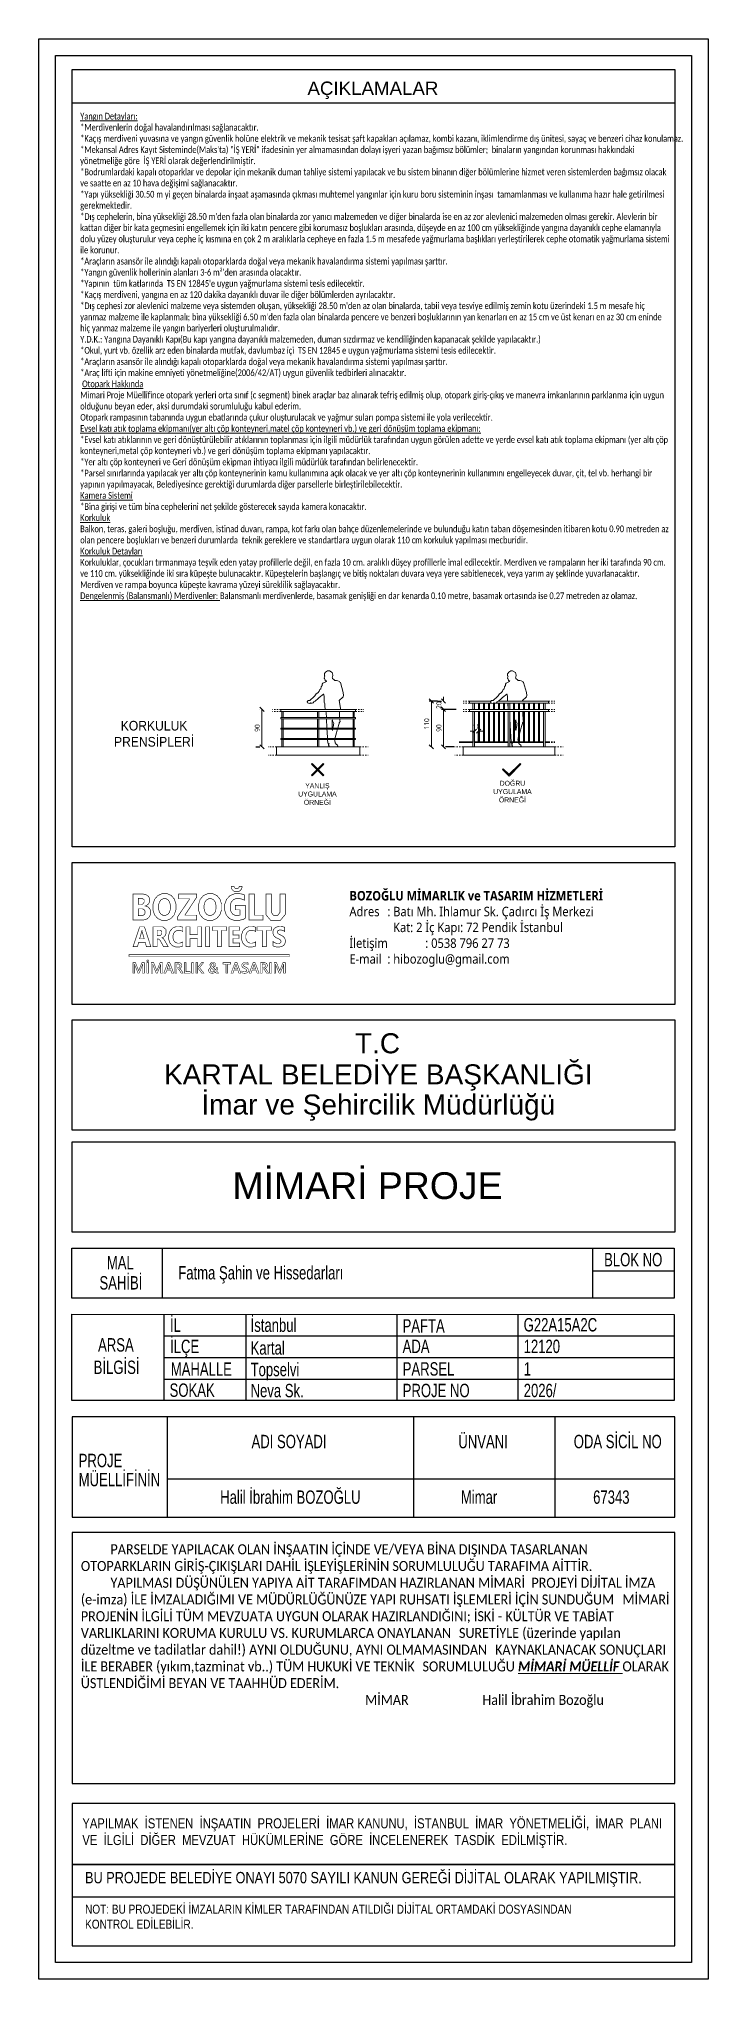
# Model space of a CAD drawing. Header units: metres. Extents: x 14968 to 56958, y -40276 to -31129.
# Drawn here: x 14968 to 16968, y -40276 to -34476 of the extents above; entities that cross this region are included whole.
import ezdxf
from ezdxf.enums import TextEntityAlignment as Align

# ---------------------------------------------------------------- set-up
doc = ezdxf.new("R2010")
doc.units = ezdxf.units.M
doc.linetypes.add('JIS_02_1.2', pattern=[64.008, 32.004, -32.004])
doc.layers.get('0').update_dxf_attribs({"lineweight": 13})
doc.layers.get('Defpoints').update_dxf_attribs({"lineweight": 9})
for name, color, linetype, lineweight in [('A DUVAR', 7, 'Continuous', 25), ('A TEFRİŞ', 252, 'Continuous', 13), ('A YAZI VAZ', 7, 'Continuous', 13), ('A ÖLÇÜ İÇ YATAY', 2, 'Continuous', 9), ('YAZI', 41, 'Continuous', 20), ('çerçeve-şablon', 145, 'Continuous', 25)]:
    doc.layers.add(name, color=color, linetype=linetype, lineweight=lineweight)
doc.styles.add('HİB ARİAL .9', font='arial.ttf', dxfattribs={"width": 0.9})
doc.styles.add('HİB GENISO .9', font='GENISO.ttf', dxfattribs={"width": 0.9})
doc.styles.add('HİB Segoe Semilight .95', font='segoeuisl.ttf', dxfattribs={"width": 0.9})
doc.styles.get("Standard").update_dxf_attribs({"font": 'ARIALN.TTF'})
doc.styles.add('STYLE3', font='arial.ttf', dxfattribs={"width": 0.8, "height": 20})
doc.dimstyles.new('HİB', dxfattribs={"dimtxt": 12, "dimasz": 18, "dimexe": 5, "dimexo": 30, "dimgap": 5, "dimtad": 1, "dimdec": 0, "dimzin": 0, "dimdsep": 46, "dimtxsty": 'HİB GENISO .9', "dimblk": 'CLOSEDBLANK', "dimtsz": 5, "dimcen": 0.09, "dimclrd": 256, "dimclre": 256, "dimclrt": 256, "dimadec": 0, "dimazin": 0, "dimtfac": 1, "dimtdec": 4, "dimtix": 1, "dimtofl": 0, "dimtmove": 0, "dimatfit": 3, "dimfxl": 30, "dimfxlon": 1, "dimtvp": 1, "dimtolj": 1, "dimtzin": 0, "dimlwd": -1, "dimlwe": -3, "dimarcsym": 0})

msp = doc.modelspace()

# ---------------------------------------------------------------- texts
at = {"layer": 'A YAZI VAZ', "rotation": 359.9995575928733}
for s, insert, char_height, width, attachment_point, style in [('\\pxql;{\\fCalibri|b0|i0|c162|p34;\\H0.8333x;\\C0;\\LYangın Detayları:\\P\\l*Merdivenlerin doğal havalandırılması sağlanacaktır.\\~\\~\\~ \\P*Kaçış merdiveni yuvasına ve yangın güvenlik holüne elektrik ve mekanik tesisat şaft kapakları açılamaz, kombi kazanı, iklimlendirme dış ünitesi, sayaç ve benzeri cihaz konulamaz.\\P*Mekansal Adres Kayıt Sisteminde(Maks\'ta) "İŞ YERİ" ifadesinin yer almamasından dolayı işyeri yazan bağımsız bölümler; \\~binaların yangından korunması hakkındaki yönetmeliğe göre\\~ İŞ YERİ olarak değerlendirilmiştir.\\P*Bodrumlardaki kapalı otoparklar ve depolar için mekanik duman tahliye sistemi yapılacak ve bu sistem binanın diğer bölümlerine hizmet veren sistemlerden bağımsız olacak ve saatte en az 10 hava değişimi sağlanacaktır.\\P*Yapı yüksekliği 30.50 m yi geçen binalarda inşaat aşamasında çıkması muhtemel yangınlar için kuru boru sisteminin inşası\\~ tamamlanması ve kullanıma hazır hale getirilmesi gerekmektedir.\\P*Dış cephelerin, bina yüksekliği 28.50 m\'den fazla olan binalarda zor yanıcı malzemeden ve diğer binalarda ise en az zor alevlenici malzemeden olması gerekir. Alevlerin bir kattan diğer bir kata geçmesini engellemek için iki katın pencere gibi korumasız boşlukları arasında, düşeyde en az 100 cm yüksekliğinde yangına dayanıklı cephe elamanıyla dolu yüzey oluşturulur veya cephe iç kısmına en çok 2 m aralıklarla cepheye en fazla 1.5 m mesafede yağmurlama başlıkları yerleştirilerek cephe otomatik yağmurlama sistemi ile korunur.\\P*Araçların asansör ile alındığı kapalı otoparklarda doğal veya mekanik havalandırma sistemi yapılması şarttır.\\P*Yangın güvenlik hollerinin alanları 3-6 m²\'den arasında olacaktır.\\P*Yapının  tüm katlarında  TS EN 12845\'e uygun yağmurlama sistemi tesis edilecektir.\\P*Kaçış merdiveni, yangına en az 120 dakika dayanıklı duvar ile diğer bölümlerden ayrılacaktır.\\P*Dış cephesi zor alevlenici malzeme veya sistemden oluşan, yüksekliği 28.50 m\'den az olan binalarda, tabii veya tesviye edilmiş zemin kotu üzerindeki 1.5 m mesafe hiç yanmaz malzeme ile kaplanmalı; bina yüksekliği 6.50 m\'den fazla olan binalarda pencere ve benzeri boşluklarının yan kenarları en az 15 cm ve üst kenarı en az 30 cm eninde hiç yanmaz malzeme ile yangın bariyerleri oluşturulmalıdır.\\PY.D.K.: Yangına Dayanıklı Kapı(Bu kapı yangına dayanıklı malzemeden, duman sızdırmaz ve kendiliğinden kapanacak şekilde yapılacaktır.) \\P*Okul, yurt vb. özellik arz eden binalarda mutfak, davlumbaz içi  TS EN 12845 e uygun yağmurlama sistemi tesis edilecektir.\\P*Araçların asansör ile alındığı kapalı otoparklarda doğal veya mekanik havalandırma sistemi yapılması şarttır.\\P*Araç lifti için makine emniyeti yönetmeliğine(2006/42/AT) uygun güvenlik tedbirleri alınacaktır.\\P \\LOtopark Hakkında\\P\\lMimari Proje Müellifince otopark yerleri orta sınıf (c segment) binek araçlar baz alınarak tefriş edilmiş olup, otopark giriş-çıkış ve manevra imkanlarının parklanma için uygun olduğunu beyan eder, aksi durumdaki sorumluluğu kabul ederim.\\POtopark rampasının tabanında uygun ebatlarında çukur oluşturulacak ve yağmur suları pompa sistemi ile yola verilecektir.\\P\\LEvsel katı atık toplama ekipmanı(yer altı çöp konteyneri,matel çöp konteyneri vb.) ve geri dönüşüm toplama ekipmanı:\\P\\l*Evsel katı atıklarının ve geri dönüştürülebilir atıklarının toplanması için ilgili müdürlük tarafından uygun görülen adette ve yerde evsel katı atık toplama ekipmanı (yer altı çöp konteyneri,metal çöp konteyneri vb.) ve geri dönüşüm toplama ekipmanı yapılacaktır.\\P*Yer altı çöp konteyneri ve Geri dönüşüm ekipman ihtiyacı ilgili müdürlük tarafından belirlenecektir.\\P*Parsel sınırlarında yapılacak yer altı çöp konteynerinin kamu kullanımına açık olacak ve yer altı çöp konteynerinin kullanımını engelleyecek duvar, çit, tel vb. herhangi bir yapının yapılmayacak, Belediyesince gerektiği durumlarda diğer parsellerle birleştirilebilecektir.\\P\\LKamera Sistemi\\P\\l*Bina girişi ve tüm bina cephelerini net şekilde gösterecek sayıda kamera konacaktır.\\P\\LKorkuluk\\P\\lBalkon, teras, galeri boşluğu, merdiven, istinad duvarı, rampa, kot farkı olan bahçe düzenlemelerinde ve bulunduğu katın taban döşemesinden itibaren kotu 0.90 metreden az olan pencere boşlukları ve benzeri durumlarda  teknik gereklere ve standartlara uygun olarak 110 cm korkuluk yapılması mecburidir.\\P\\C7;\\LKorkuluk Detayları\\P\\lKorkuluklar, çocukları tırmanmaya teşvik eden yatay profillerle değil, en fazla 10 cm. aralıklı düşey profillerle imal edilecektir. Merdiven ve rampaların her iki tarafında 90 cm. ve 110 cm. yüksekliğinde iki sıra küpeşte bulunacaktır. Küpeştelerin başlangıç ve bitiş noktaları duvara veya yere sabitlenecek, veya yarım ay şeklinde yuvarlanacaktır. Merdiven ve rampa boyunca küpeşte kavrama yüzeyi süreklilik sağlayacaktır.\\P\\C0;\\LDengelenmiş (Balansmanlı) Merdivenler:\\l Balansmanlı merdivenlerde, basamak genişliği en dar kenarda 0.10 metre, basamak ortasında ise 0.27 metreden az olamaz.}', (15970.23385791058, -34697.05482833996), 23.99995011293821, 1756.760476143834, 2, 'STYLE3'), ('{\\fSegoe UI Semibold|b0|i0|c162|p34;\\C83;BOZOĞLU MİMARLIK ve TASARIM HİZMETLERİ\\P}Adres^I: Batı Mh. Ihlamur Sk. Çadırcı İş Merkezi \\P^I  Kat: 2 İç Kapı: 72 Pendik İstanbul\\Pİletişim^I: 0538 796 27 73\\PE-mail^I: hibozoglu@gmail.com', (15896.2606814343, -37023.14001661636), 28.32740000066202, 1509.81779547604, 1, 'HİB Segoe Semilight .95')]:
    msp.add_mtext(s, dxfattribs=dict(at, insert=insert, char_height=char_height, width=width, attachment_point=attachment_point, style=style))
at = {"layer": 'A YAZI VAZ', "ltscale": 100, "insert": (15184.32777517928, -36514.65953936841), "char_height": 28.80000000067307, "width": 256.3466143372831, "attachment_point": 1, "rotation": 359.9995575928733, "style": 'HİB ARİAL .9'}
msp.add_mtext('\\pxqc;KORKULUK PRENSİPLERİ', dxfattribs=at)
at = {"layer": 'YAZI', "style": 'STYLE3'}
msp.add_text('AÇIKLAMALAR', height=40.0000000009348, rotation=359.9995575928733, dxfattribs=at).set_placement((15966.41431104342, -34643.60487287317), align=Align.CENTER)
at = {"layer": 'YAZI', "color": 4, "style": 'STYLE3'}
for s, height, p in [('T.C', 60.00000000140223, (15980.13151598053, -37508.28580382444)), ('KARTAL BELEDİYE BAŞKANLIĞI', 60.00000000140223, (15982.55663855945, -37601.30721785345)), ('İmar ve Şehircilik Müdürlüğü', 60.00000000140223, (15982.55594362795, -37691.30721785289)), ('MİMARİ PROJE', 80.00000000186961, (15950.18411932314, -37943.79892232701))]:
    msp.add_text(s, height=height, rotation=359.9995575928733, dxfattribs=at).set_placement(p, align=Align.CENTER)
at = {"layer": 'YAZI', "color": 1, "style": 'STYLE3', "width": 0.7000000000000003}
for s, p in [('BLOK NO', (16657.29747855011, -38145.05250955897)), ('SAHİBİ', (15149.28009798455, -38214.32564121192)), ('MAL', (15171.34671549688, -38154.10303396492)), ('Fatma Şahin ve Hissedarları', (15384.7588862251, -38184.12844611653)), ('İL', (15359.96474057163, -38340.92087337345)), ('İstanbul', (15600.90660070355, -38340.92273379662)), ('PAFTA', (16054.9607010312, -38343.01464932641)), ('G22A15A2C', (16416.78490775901, -38339.71467441091)), ('ARSA ', (15145.16469430032, -38399.71913931432)), ('İLÇE', (15360.31292184109, -38404.28853864224)), ('Kartal', (15600.90607506017, -38408.99837046881)), ('ADA', (16055.22040213581, -38404.15101158628)), ('12120', (16416.78441019479, -38404.15380338866)), (' BİLGİSİ', (15121.20494940314, -38466.79823569777)), ('MAHALLE', (15362.48989125256, -38472.28193834409)), ('Topselvi', (15600.90557749595, -38473.43749944611)), ('PARSEL', (16055.44511365761, -38471.65414429223)), ('1', (16417.00912171659, -38471.65693609461)), ('SOKAK', (15358.87586940152, -38535.12860098117)), ('Neva Sk.', (15600.90509138214, -38536.39369529702)), ('PROJE NO', (16055.44461609339, -38536.09327326953)), ('2026/', (16417.00862415236, -38536.0960650719)), ('ADI SOYADI', (15603.75605511033, -38688.68730481522)), ('ÜNVANI', (16221.70281634402, -38688.98938396494)), ('ODA SİCİL NO', (16566.47032984873, -38688.69473837594)), ('PROJE', (15087.25332114772, -38745.39783193381)), ('MÜELLİFİNİN', (15087.25288170395, -38802.30982887487)), ('Halil İbrahim BOZOĞLU', (15510.00358266164, -38854.88907803332)), ('Mimar', (16229.27866618687, -38854.89463188781)), ('67343', (16624.44053030001, -38854.89768311474))]:
    msp.add_text(s, height=40.0000000009348, rotation=359.9995575928733, dxfattribs=at).set_placement(p)
at = {"layer": 'YAZI', "color": 7, "insert": (15093.75182705235, -38975.79126773171), "char_height": 30.00000000070111, "attachment_point": 1, "rotation": 359.9995575928733}
msp.add_mtext_dynamic_manual_height_columns('\\pxi2.95,t19;{\\fCalibri|b0|i0|c162|p34;\\W0.9;PARSELDE YAPILACAK OLAN İNŞAATIN İÇİNDE VE/VEYA BİNA DIŞINDA TASARLANAN OTOPARKLARIN GİRİŞ-ÇIKIŞLARI DAHİL İŞLEYİŞLERİNİN SORUMLULUĞU TARAFIMA AİTTİR. \\PYAPILMASI DÜŞÜNÜLEN YAPIYA AİT TARAFIMDAN HAZIRLANAN MİMARİ  PROJEYİ DİJİTAL İMZA (e-imza) İLE İMZALADIĞIMI VE MÜDÜRLÜĞÜNÜZE YAPI RUHSATI İŞLEMLERİ İÇİN SUNDUĞUM \\H1.6609x; \\H0.6021x;MİMARİ PROJENİN İLGİLİ TÜM MEVZUATA UYGUN OLARAK HAZIRLANDIĞINI; İSKİ - KÜLTÜR VE TABİAT VARLIKLARINI KORUMA KURULU VS. KURUMLARCA ONAYLANAN \\H1.4775x; \\H0.6768x;SURETİYLE (üzerinde yapılan düzeltme ve tadilatlar dahil!) AYNI OLDUĞUNU, AYNI OLMAMASINDAN \\H1.5017x; \\H0.6659x;KAYNAKLANACAK SONUÇLARI İLE BERABER (yıkım,tazminat vb..) TÜM HUKUKİ VE TEKNİK \\H1.4647x; \\H0.6827x;SORUMLULUĞU \\fCalibri|b1|i1|c162|p34;\\LMİMARİ MÜELLİF\\fCalibri|b0|i0|c162|p34;\\l OLARAK ÜSTLENDİĞİMİ BEYAN VE TAAHHÜD EDERİM.\\H1.506x; \\P\\H0.664x;                                                                                MİMAR ^I^IHalil İbrahim Bozoğlu}', width=1755.621241171227, gutter_width=0, heights=[673.1459960961784], dxfattribs=at)
at = {"layer": 'YAZI', "color": 1, "attachment_point": 1, "rotation": 359.9995575928733, "style": 'STYLE3'}
for s, insert, char_height, width in [('YAPILMAK  İSTENEN  İNŞAATIN  PROJELERİ  İMAR KANUNU,  İSTANBUL  İMAR  YÖNETMELİĞİ,  İMAR  PLANI  VE  İLGİLİ  DİĞER  MEVZUAT  HÜKÜMLERİNE  GÖRE  İNCELENEREK  TASDİK  EDİLMİŞTİR.', (15098.19819644319, -39794.8601679718), 30.00000000070111, 1758.412170274271), ('BU PROJEDE BELEDİYE ONAYI 5070 SAYILI KANUN GEREĞİ DİJİTAL OLARAK YAPILMIŞTIR.', (15106.23940409027, -39955.28250461732), 34.00000000079459, 2388.434492578204), ('NOT: BU PROJEDEKİ İMZALARIN KİMLER TARAFINDAN ATILDIĞI DİJİTAL ORTAMDAKİ DOSYASINDAN KONTROL EDİLEBİLİR.', (15106.30400184398, -40053.15384856407), 26.88000000062819, 1562.818968658625)]:
    msp.add_mtext(s, dxfattribs=dict(at, insert=insert, char_height=char_height, width=width))

# ---------------------------------------------------------------- blocks, each defined once
blk = doc.blocks.new('*D2176')
at = {"layer": 'A ÖLÇÜ İÇ YATAY', "lineweight": -3, "ltscale": 0.5}
for p, q in [((-190.4073832904633, 109.9996469212599), (-180.6757713061183, 109.9995693844647)), ((-153.8974835251884, 89.99935602733582), (-180.6759306564815, 89.99956938509958))]:
    blk.add_line(p, q, dxfattribs=at)
at = {"layer": 'A ÖLÇÜ İÇ YATAY', "ltscale": 0.5}
for p, q in [((-170.6759704943897, 84.9994897100767), (-180.6758908188907, 94.99956938494087)), ((-180.6757314685276, 114.999569384306), (-170.6758111440265, 104.9994897094419)), ((-175.6757713062771, 109.9995295468739), (-175.6756916310955, 119.9995295465565)), ((-175.6759306566402, 89.99952954750879), (-175.6760103318218, 79.9995295478262))]:
    blk.add_line(p, q, dxfattribs=at)
at = {"layer": 'Defpoints', "color": 0}
for p in [(-175.6757713062771, 109.9995295468739), (-160.4073832914155, 109.9994078957152), (-123.8974835261406, 89.99911700179109)]:
    blk.add_point(p, dxfattribs=at)
at = {"layer": 'A ÖLÇÜ İÇ YATAY', "ltscale": 0.5, "insert": (-186.8766878011868, 99.99961879006213), "char_height": 12, "attachment_point": 5, "rotation": 89.99954349483635, "style": 'HİB Segoe Semilight .95'}
blk.add_mtext('\\A1;20', dxfattribs=at)
blk = doc.blocks.new('_ClosedBlank')
at = {"color": 0, "linetype": 'ByBlock', "lineweight": -2}
for p, q in [((-1, 0.166667), (0, 0)), ((-1, 0.166667), (-1, -0.166667)), ((0, 0), (-1, -0.166667))]:
    blk.add_line(p, q, dxfattribs=at)
blk = doc.blocks.new('*D2177')
at = {"layer": 'A ÖLÇÜ İÇ YATAY', "ltscale": 0.5}
for p, q in [((-170.6759704943813, 84.99948971007657), (-180.6758908188824, 94.99956938494074)), ((-175.6766477332661, -0.0004704496364760828), (-175.6759306566319, 89.99952954750866)), ((-180.6766078955166, 4.999569387795608), (-170.6766875710155, -5.000510287068561))]:
    blk.add_line(p, q, dxfattribs=at)
at = {"layer": 'A ÖLÇÜ İÇ YATAY', "lineweight": -3, "ltscale": 0.5}
for p, q in [((-145.6759306575841, 89.99929052196393), (-180.6759306564732, 89.99956938509945)), ((-150.4082597187298, -0.0006717759767529128), (-170.6766477334248, -0.0005102872272544541))]:
    blk.add_line(p, q, dxfattribs=at)
at = {"layer": 'Defpoints', "color": 0}
for p in [(-175.6759306566319, 89.99952954750866), (-97.04125931164253, 89.99890302433687), (-180.4082597177776, -0.0004327504320826847)]:
    blk.add_point(p, dxfattribs=at)
at = {"layer": 'A ÖLÇÜ İÇ YATAY', "ltscale": 0.5, "insert": (-186.8813101150954, 44.99961882514373), "char_height": 12, "attachment_point": 5, "rotation": 89.99954349483636, "style": 'HİB Segoe Semilight .95'}
blk.add_mtext('\\A1;90', dxfattribs=at)
blk = doc.blocks.new('*D2178')
at = {"layer": 'A ÖLÇÜ İÇ YATAY', "lineweight": -3, "ltscale": 0.5}
for p, q in [((-190.4073832904633, 109.9996469212599), (-210.0557808584731, 109.9998034702243)), ((-210.4082597168254, -0.0001937248873509088), (-210.0566572854704, -0.0001965262861071186))]:
    blk.add_line(p, q, dxfattribs=at)
at = {"layer": 'A ÖLÇÜ İÇ YATAY', "ltscale": 0.5}
for p, q in [((-200.0558206963813, 104.9997237952014), (-210.0557410208823, 114.9998034700656)), ((-205.0566572856291, -0.0002363638768957479), (-205.0557808586318, 109.9997636326335)), ((-210.0566174478797, 4.999803473555189), (-200.0566971233786, -5.000276201308981))]:
    blk.add_line(p, q, dxfattribs=at)
at = {"layer": 'Defpoints', "color": 0}
for p in [(-205.0557808586318, 109.9997636326335), (-160.4073832914155, 109.9994078957152), (-180.4082597177776, -0.0004327504320826847)]:
    blk.add_point(p, dxfattribs=at)
at = {"layer": 'A ÖLÇÜ İÇ YATAY', "ltscale": 0.5, "insert": (-216.2905286952049, 54.99985314394423), "char_height": 12, "attachment_point": 5, "rotation": 89.99954349483637, "style": 'HİB Segoe Semilight .95'}
blk.add_mtext('\\A1;110', dxfattribs=at)
blk = doc.blocks.new('*D2179')
at = {"layer": 'A ÖLÇÜ İÇ YATAY', "ltscale": 0.5}
for p, q in [((-101.4194418718066, 37.53654467198521), (-111.4194418718066, 37.53654467198521)), ((-106.4194418718066, 32.53654467198521), (-96.41944187180661, 42.53654467198521)), ((-86.41945170020381, 42.53654467198521), (-96.41945170020381, 32.53654467198521)), ((-91.41945170020381, 37.53654467198521), (-81.41945170020381, 37.53654467198521))]:
    blk.add_line(p, q, dxfattribs=at)
at = {"layer": 'A ÖLÇÜ İÇ YATAY', "lineweight": -3, "ltscale": 0.5}
for p, q in [((-101.4194418718066, 9.975609728627205), (-101.4194418718066, 32.53654467198521)), ((-91.41945170020381, 9.975527870644328), (-91.41945170020381, 32.53654467198521))]:
    blk.add_line(p, q, dxfattribs=at)
at = {"layer": 'Defpoints', "color": 0}
for p in [(-101.4194418718066, 39.97560972862721), (-91.41945170020381, 39.97552787064433), (-91.41945170020381, 37.53654467198521)]:
    blk.add_point(p, dxfattribs=at)
at = {"layer": 'A ÖLÇÜ İÇ YATAY', "ltscale": 0.5, "insert": (-96.41944678600521, 48.77085429541617), "char_height": 12, "attachment_point": 5, "style": 'HİB Segoe Semilight .95'}
blk.add_mtext('\\A1;10', dxfattribs=at)
blk = doc.blocks.new('*D2181')
at = {"layer": 'A ÖLÇÜ İÇ YATAY', "lineweight": -3, "ltscale": 0.5}
for p, q in [((-549.5711309946142, -89.99809948418842), (-549.5581562856481, -89.99809948418842)), ((-559.5718480709329, -179.9980198061494), (-549.5581562856481, -179.9980198061494))]:
    blk.add_line(p, q, dxfattribs=at)
at = {"layer": 'A ÖLÇÜ İÇ YATAY', "ltscale": 0.5}
for p, q in [((-539.5581562856481, -94.99809948418842), (-549.5581562856481, -84.99809948418842)), ((-544.5581562856481, -179.9980198061494), (-544.5581562856481, -89.99809948418842)), ((-549.5581562856481, -174.9980198061494), (-539.5581562856481, -184.9980198061494))]:
    blk.add_line(p, q, dxfattribs=at)
at = {"layer": 'Defpoints', "color": 0}
for p in [(-544.5581562856481, -89.99809948418842), (-519.5711309946142, -89.99809948418842), (-529.5718480709329, -179.9980198061494)]:
    blk.add_point(p, dxfattribs=at)
at = {"layer": 'A ÖLÇÜ İÇ YATAY', "ltscale": 0.5, "insert": (-555.7631772061502, -134.9980596451689), "char_height": 12, "attachment_point": 5, "rotation": 90, "style": 'HİB Segoe Semilight .95'}
blk.add_mtext('\\A1;90', dxfattribs=at)
blk = doc.blocks.new('1A')
at = {"layer": 'A DUVAR', "const_width": 0.7263885096128457}
for points in [[(16.67495088590704, 2.273736754432321e-12), (15.07490856195341, 5.267425194442239), (7.074696942185483, 5.267425194442239), (5.490341307682229, 2.273736754432321e-12), (-1.364242052659392e-12, 2.273736754432321e-12), (8.188451893172669, 23.67864491795353), (14.19645395272391, 23.67864491795353), (22.19666557249207, 2.273736754432321e-12)], [(38.05590860697362, 2.273736754432321e-12), (34.55777685950625, 6.093040428679615), (34.3616932413745, 6.439798827060713), (33.98521269456205, 7.059010252738972), (33.8048157658809, 7.331463280037951), (33.62441883719976, 7.603916307336021), (33.25970330747532, 8.070388914681189), (33.07538470643158, 8.264408494726467), (32.89106610538784, 8.458428074772655), (32.50674221384998, 8.755649559098401), (32.30673692335586, 8.858851463378869), (32.10673163286174, 8.962053367657518), (31.67142600060947, 9.065255271937986), (31.43612565885155, 9.065255271937986), (30.07138367665584, 9.065255271937986), (30.07138367665584, 2.273736754432321e-12), (25.00458298413628, 2.273736754432321e-12), (25.00458298413628, 23.67864491795353), (33.03616798280518, 23.67864491795353), (37.13039392939254, 23.67864491795353), (41.22461987597967, 20.45874550442477), (41.22461987597967, 17.23884609089555), (41.22461987597967, 16.61963466521729), (41.04422294729852, 15.47615756579717), (40.86382601861737, 14.95189189205576), (40.68342908993645, 14.42762621831434), (40.17361168279422, 13.48229677511245), (39.84419120433313, 13.06123300565059), (39.51477072587249, 12.64016923618919), (38.71867123625793, 11.91362783005934), (38.25199222510491, 11.60815019339134), (37.78531321395189, 11.30267255672334), (36.74607003785445, 10.82381572086524), (36.17350587291025, 10.65043652167469), (36.17350587291025, 10.58438730293619), (36.42449290411878, 10.50182577951227), (36.910780277085, 10.23350082838488), (37.14608061884292, 10.04773740068185), (37.38138096060061, 9.861973972977921), (37.83629495466607, 9.428525975002685), (38.05590860697362, 9.180841404731382), (38.27552225928071, 8.933156834460078), (38.69514120208214, 8.400635008375957), (38.89514649257649, 8.115797752564049), (39.09515178307083, 7.830960496751231), (39.45986731279527, 7.273670213640344), (39.62457755202604, 7.001217186342274), (43.8756703931183, 2.273736754432321e-12)], [(57.65642707540496, -0.4128076171168686), (55.6720608599137, -0.4128076171168686), (53.08375710057703, -0.4128076171168686), (49.01306118816547, 1.188885937305258), (47.5306690350908, 2.790579491727385), (46.04827688201635, 4.392273046149512), (44.56588472894146, 8.660703807161099), (44.56588472894146, 11.32744101375101), (44.56588472894146, 14.16755741952966), (46.23259548305987, 18.77449042657918), (47.89930623717828, 20.54130702784869), (49.56601699129646, 22.3081236291182), (53.89162160727892, 24.07494023038771), (56.55051546914297, 24.07494023038771), (58.19761786144841, 24.07494023038771), (60.97416189419141, 23.63736415624226), (62.1036035346292, 23.19978808209544), (62.1036035346292, 18.06446132513383), (60.97416189419141, 18.77449042657918), (58.40154482430489, 19.48451952802361), (56.95836939485662, 19.48451952802361), (55.37401376035359, 19.48451952802361), (52.8170833799179, 18.43598818054124), (51.84450863398524, 17.38745683305842), (50.87193388805281, 16.33892548557651), (49.89935914212037, 13.49880907979696), (49.89935914212037, 11.70722402149977), (49.89935914212037, 9.989944334285155), (50.81703047497604, 7.25302983278516), (51.7347018078317, 6.233395018500687), (52.65237314068759, 5.213760204216214), (55.12302672914529, 4.194125389932651), (56.67600898474711, 4.194125389932651), (58.15840113782201, 4.194125389932651), (60.87219841276283, 4.953691405431982), (62.1036035346292, 5.713257420931313), (62.1036035346292, 0.842127538925979), (60.87219841276283, 0.2146599609045552)], [(80.40997012339244, 2.273736754432321e-12), (80.40997012339244, 9.643185935904057), (71.09207658978016, 9.643185935904057), (71.09207658978016, 2.273736754432321e-12), (66.0252758972606, 2.273736754432321e-12), (66.0252758972606, 23.67864491795353), (71.09207658978016, 23.67864491795353), (71.09207658978016, 14.23360663826861), (80.40997012339244, 14.23360663826861), (80.40997012339244, 23.67864491795353), (85.49245750536284, 23.67864491795353), (85.49245750536284, 2.273736754432321e-12)], [(90.63769164513519, 2.273736754432321e-12), (90.63769164513519, 23.67864491795353), (95.70449233765498, 23.67864491795353), (95.70449233765498, 2.273736754432321e-12)], [(110.1989933899404, 19.33590878586074), (110.1989933899404, 2.273736754432321e-12), (105.11650600797, 2.273736754432321e-12), (105.11650600797, 19.33590878586074), (98.73202340160628, 19.33590878586074), (98.73202340160628, 23.67864491795353), (116.6148493752055, 23.67864491795353), (116.6148493752055, 19.33590878586074)], [(119.642380439157, 2.273736754432321e-12), (119.642380439157, 23.67864491795353), (132.6152726147413, 23.67864491795353), (132.6152726147413, 19.33590878586074), (124.7091811316768, 19.33590878586074), (124.7091811316768, 14.06848359142123), (132.0662384839732, 14.06848359142123), (132.0662384839732, 9.742259764013852), (124.7091811316768, 9.742259764013852), (124.7091811316768, 4.326223827410558), (133.132933366609, 4.326223827410558), (133.132933366609, 2.273736754432321e-12)], [(135.3290698896826, 8.660703807161099), (135.3290698896826, 11.32744101375101), (135.3290698896826, 14.16755741952966), (136.9957806438008, 18.77449042657918), (138.6624913979192, 20.54130702784869), (140.3292021520374, 22.3081236291182), (144.6548067680199, 24.07494023038771), (147.3137006298839, 24.07494023038771), (148.9608030221893, 24.07494023038771), (151.7373470549323, 23.63736415624226), (152.8667886953699, 23.19978808209544), (152.8667886953699, 18.06446132513383), (151.7373470549323, 18.77449042657918), (149.1647299850461, 19.48451952802361), (147.7215545555975, 19.48451952802361), (146.1371989210945, 19.48451952802361), (143.5802685406588, 18.43598818054124), (142.6076937947264, 17.38745683305842), (141.6351190487937, 16.33892548557651), (140.6625443028613, 13.49880907979696), (140.6625443028613, 11.70722402149977), (140.6625443028613, 9.989944334285155), (141.580215635717, 7.25302983278516), (142.4978869685726, 6.233395018500687), (143.4155583014285, 5.213760204216214), (145.8862118898862, 4.194125389932651), (147.4391941454883, 4.194125389932651), (148.9215862985629, 4.194125389932651), (151.635383573504, 4.953691405431982), (152.8667886953699, 5.713257420931313), (152.8667886953699, 0.842127538925979), (151.635383573504, 0.2146599609045552), (148.4196122361459, -0.4128076171168686), (146.4352460206546, -0.4128076171168686), (143.8469422613177, -0.4128076171168686), (139.7762463489064, 1.188885937305258), (138.2938541958317, 2.790579491727385), (136.8114620427573, 4.392273046149512)], [(166.1691013494158, 19.33590878586074), (166.1691013494158, 2.273736754432321e-12), (161.0866139674454, 2.273736754432321e-12), (161.0866139674454, 19.33590878586074), (154.7021313610817, 19.33590878586074), (154.7021313610817, 23.67864491795353), (172.5849573346807, 23.67864491795353), (172.5849573346807, 19.33590878586074)], [(175.2595378859955, 5.589415135794752), (176.7419300390702, 4.685366454304585), (177.5419512010467, 4.384016893807257), (178.3419723630236, 4.082667333309928), (179.9577013764276, 3.781317772813509), (180.7734092278549, 3.781317772813509), (181.2518532560962, 3.781317772813509), (182.0871694693365, 3.872135448579229), (182.4440416543357, 3.962953124344949), (182.8009138393356, 4.053770800111579), (183.3970080384554, 4.305583446554465), (183.6362300525761, 4.466578417230721), (183.8754520666967, 4.627573387907887), (184.2323242516959, 5.007356395657098), (184.3499744225749, 5.226144432730052), (184.4676245934538, 5.444932469803916), (184.5852747643328, 5.91966122949043), (184.5852747643328, 6.175601952103989), (184.5852747643328, 6.522360350484178), (184.3970344909262, 7.141571776162436), (184.2087942175201, 7.414024803461416), (184.020553944114, 7.686477830760396), (183.5068148646089, 8.190103123645258), (183.1813160585107, 8.42127538923205), (182.8558172524124, 8.652447654818843), (182.0832477969739, 9.098279881307008), (181.636177147634, 9.312939842209289), (181.1891064982942, 9.52759980311157), (180.2243750970867, 9.96517587725748), (179.7067143452193, 10.18809199050111), (178.3890324313752, 10.76602265446809), (176.4242745776967, 12.17782470501606), (175.7771986378627, 13.0116960915966), (175.1301226980286, 13.84556747817714), (174.4830467581944, 15.86006864971796), (174.4830467581944, 17.04069843467914), (174.4830467581944, 17.9653874970254), (174.8359972708311, 19.55469682293415), (175.1889477834677, 20.21931708649527), (175.5418982961048, 20.88393735005729), (176.5027080249497, 21.97787753542298), (177.1105672411572, 22.40719745722663), (177.7184264573652, 22.83651737903074), (179.1263068355499, 23.46811303322283), (179.9263279975264, 23.67038876561128), (180.7263491595036, 23.87266449799972), (182.4205116201601, 24.07494023038771), (183.31465291884, 24.07494023038771), (184.1931075280697, 24.07494023038771), (185.7500114560344, 23.9634821737659), (186.4284607747697, 23.85202411714363), (187.1069100935049, 23.74056606052181), (188.3579235771845, 23.39793573831275), (188.9304877421284, 23.16676347272551), (188.9304877421284, 18.22958437198167), (188.6481273320189, 18.43598818054124), (188.0324247710855, 18.7992588836064), (187.6990826202621, 18.95612577811153), (187.3657404694386, 19.11299267261666), (186.6794478059778, 19.37306147140134), (186.3264972933412, 19.47626337568136), (185.9735467807045, 19.57946527996137), (185.2715674277933, 19.73220409829491), (184.9225385875193, 19.78174101234981), (184.5735097472448, 19.83127792640425), (183.9107471179602, 19.88081484045779), (183.5970133289497, 19.88081484045779), (183.1656293690603, 19.88081484045779), (182.3812948965337, 19.7941252408632), (182.0283443838971, 19.70743564126815), (181.6753938712604, 19.6207460416731), (181.0792996721405, 19.37718954757338), (180.8361559856571, 19.22032265306689), (180.593012299174, 19.06345575856176), (180.2165317523616, 18.68780082698368), (180.0831948920322, 18.46901278991118), (179.9498580317022, 18.25022475283777), (179.8165211713729, 17.75898368846583), (179.8165211713729, 17.48653066116685), (179.8165211713729, 17.18930917684202), (179.9655447211528, 16.65678735075835), (180.1145682709332, 16.42148700899952), (180.2635918207131, 16.18618666724205), (180.6871324358772, 15.74035444075298), (180.9616495012613, 15.52982255602274), (181.2361665666456, 15.31929067129204), (181.9028508682927, 14.90648305417335), (182.295018104556, 14.70420732178491), (182.6871853408193, 14.50193158939646), (183.573483294774, 14.08499589610574), (184.0676140124656, 13.87033593520391), (184.7421416588379, 13.57311445087862), (185.9539384188911, 12.94151879668607), (186.4912075325717, 12.60714462681972), (187.0284766462519, 12.27277045695291), (187.9500696514706, 11.51733251762516), (188.3343935430087, 11.09626874816331), (188.7187174345463, 10.67520497870237), (189.3069682889411, 9.713363230814593), (189.5108952517976, 9.172585252389126), (189.7148222146543, 8.63180727396275), (189.9187491775115, 7.372744041750138), (189.9187491775115, 6.654458787962085), (189.9187491775115, 5.663720506875961), (189.5618769925122, 4.000105809886463), (189.2050048075125, 3.327229393982179), (188.848132622513, 2.654352978077895), (187.8794795489432, 1.564540868883796), (187.2676986603724, 1.147605175593981), (186.655917771802, 0.7306694823032558), (185.2323507041669, 0.132098437480181), (184.420564525102, -0.04953691405216887), (183.6087783460373, -0.2311722655845188), (181.8950075235675, -0.4128076171168686), (180.9930228801622, -0.4128076171168686), (180.0675082025816, -0.4128076171168686), (178.3066773117598, -0.2476845702690298), (177.4713610985193, -0.08256152342119094), (176.636044885279, 0.08256152342664791), (175.1889477834677, 0.577930663969255), (174.5771668948973, 0.9081767576640232), (174.5771668948973, 0.9081767576640232), (174.5771668948973, 0.9081767576640232), (174.5771668948973, 6.192114256789409)], [(11.4983433672337, 17.32140761431947), (11.36500650690436, 17.76723984080854), (11.17676623349803, 18.83228349297542), (11.12186282042126, 19.45149491865413), (10.99636930481688, 19.45149491865413), (10.95715258119048, 18.93135732108431), (10.76106896305896, 17.89933827828645), (10.6042020685536, 17.38745683305842), (8.157078514271689, 9.362476756263732), (13.91409354261464, 9.362476756263732)], [(30.07138367665584, 13.09425761502052), (32.26752019972969, 13.09425761502052), (33.08322805115677, 13.09425761502052), (34.39306662027548, 13.58962675556268), (34.88719733796711, 14.08499589610574), (35.38917140038416, 14.58862118899106), (35.89114546280075, 15.83530019269119), (35.89114546280075, 16.57835390350556), (35.89114546280075, 18.13051054387324), (34.1263928996168, 19.68266718424138), (32.36164033643263, 19.68266718424138), (30.07138367665584, 19.68266718424138)]]:
    blk.add_lwpolyline(points, close=True, dxfattribs=at)
blk = doc.blocks.new('11A')
at = {"layer": 'A DUVAR', "const_width": 0.7316457334900388}
for points in [[(-1.591615728102624e-12, 30.80645254915362), (10.6533611012012, 30.80645254915362), (13.10240963021306, 30.80645254915362), (16.86782174356927, 29.86120574848246), (18.18418532791338, 28.9159589478113), (19.50054891225727, 27.97071214713969), (20.81691249660116, 25.3068347997928), (20.81691249660116, 23.58820425311796), (20.81691249660116, 22.34219710677871), (20.01586954023696, 20.16168460068411), (19.21482658387254, 19.22717924092967), (18.41378362750811, 18.29267388117523), (16.36780766889592, 16.99295953025239), (15.12287466664816, 16.62775053908354), (15.12287466664816, 16.54181901174979), (16.68414310389335, 16.3377316343317), (19.17911129282447, 15.1239488107426), (20.11281104451041, 14.11425336457114), (21.04651079619634, 13.10455791839968), (21.98021054788205, 10.64476794847042), (21.98021054788205, 9.194673424713528), (21.98021054788205, 7.078609564119233), (20.5413945370874, 3.7219092776445), (19.10257852629297, 2.481272851764061), (17.66376251549832, 1.240636425882713), (13.73508050020814, 1.364242052659392e-12), (11.24521449571239, 1.364242052659392e-12), (-1.591615728102624e-12, 1.364242052659392e-12)], [(6.592022290589284, 18.38934684942524), (9.490063049920309, 18.38934684942524), (10.51049993700872, 18.38934684942524), (12.11768803417294, 18.91030673388605), (12.70443924424876, 19.43126661834776), (13.29119045432458, 19.95222650280857), (13.87794166440017, 21.38620886519038), (13.87794166440017, 22.29923134311139), (13.87794166440017, 23.99637900795324), (11.46971061087174, 25.69352667279509), (9.061479557343091, 25.69352667279509), (6.592022290589284, 25.69352667279509)], [(30.99066826087233, 29.06633912064444), (36.31734881147349, 31.32204171315607), (39.63376869451099, 31.32204171315607), (42.76650993787212, 31.32204171315607), (47.83297908226609, 29.16301208889536), (49.76670698329872, 27.0039824646351), (51.70043488433089, 24.84495284037439), (53.63416278536351, 19.1519891545131), (53.63416278536351, 15.61805509291207), (53.63416278536351, 11.98744806306058), (51.62900430223476, 6.133362763448986), (49.62384581910601, 3.909884493687514), (47.61868733597748, 1.686406223926042), (42.38894828964953, -0.5370720458354299), (39.16436772645011, -0.5370720458354299), (36.02142211421824, -0.5370720458354299), (30.89882894103425, 1.616586857967832), (28.91918138008305, 3.770245761770184), (26.93953381913161, 5.923904665572536), (24.95988625817995, 11.53630754455889), (24.95988625817995, 14.99505151974245), (24.95988625817995, 18.64714143142692), (26.97014692574407, 24.55493393562301), (28.98040759330843, 26.81063652813418)], [(37.71534734678471, 25.34980056345967), (34.96016775164617, 23.98026684657816), (33.93973086455776, 22.61073312969665), (32.91929397746935, 21.24119941281469), (31.89885709038094, 17.61596310342202), (31.89885709038094, 15.36026051091085), (31.89885709038094, 13.07233359564907), (32.91929397746935, 9.452468006714753), (33.93973086455776, 8.120529333041759), (34.96016775164617, 6.788590659367856), (37.63371239581784, 5.456651985694862), (39.28682015290087, 5.456651985694862), (40.99094975433854, 5.456651985694862), (43.69510750512268, 6.750995616159798), (44.69513565446914, 8.04533924662428), (45.69516380381583, 9.339682877088762), (46.69519195316252, 12.93269486373174), (46.69519195316252, 15.23136321990978), (46.69519195316252, 17.62670454433874), (45.72577691042875, 21.35398454244023), (44.75636186769452, 22.68592321611322), (43.78694682496052, 24.01786188978667), (41.1338109185308, 25.34980056345967), (39.45009005483507, 25.34980056345967)], [(57.06283072598035, 30.80645254915362), (79.51244224192487, 30.80645254915362), (79.51244224192487, 26.91805093730136), (64.83855980559383, 5.628515040362345), (79.55325971740808, 5.628515040362345), (79.55325971740808, 1.364242052659392e-12), (55.98116762566679, 1.364242052659392e-12), (55.98116762566679, 3.995816021021255), (70.98158986586577, 25.1564546269592), (57.06283072598035, 25.1564546269592)], [(88.05349898685449, 29.06633912064444), (93.38017953745566, 31.32204171315607), (96.69659942049293, 31.32204171315607), (99.82934066385428, 31.32204171315607), (104.895809808248, 29.16301208889536), (106.8295377092807, 27.0039824646351), (108.7632656103131, 24.84495284037439), (110.6969935113457, 19.1519891545131), (110.6969935113457, 15.61805509291207), (110.6969935113457, 11.98744806306058), (108.6918350282167, 6.133362763448986), (106.6866765450882, 3.909884493687514), (104.6815180619597, 1.686406223926042), (99.45177901563147, -0.5370720458354299), (96.22719845243228, -0.5370720458354299), (93.08425284020018, -0.5370720458354299), (87.96165966701642, 1.616586857967832), (85.98201210606476, 3.770245761770184), (84.00236454511355, 5.923904665572536), (82.02271698416212, 11.53630754455889), (82.02271698416212, 14.99505151974245), (82.02271698416212, 18.64714143142692), (84.03297765172601, 24.55493393562301), (86.04323831929014, 26.81063652813418)], [(100.7579382311048, 6.750995616159798), (101.7579663804513, 8.04533924662428), (102.7579945297978, 9.339682877088762), (103.7580226791445, 12.93269486373174), (103.7580226791445, 15.23136321990978), (103.7580226791445, 17.62670454433874), (102.7886076364107, 21.35398454244023), (101.8191925936767, 22.68592321611322), (100.8497775509427, 24.01786188978667), (98.19664164451274, 25.34980056345967), (96.51292078081701, 25.34980056345967), (94.77817807276688, 25.34980056345967), (92.02299847762833, 23.98026684657816), (91.0025615905397, 22.61073312969665), (89.98212470345152, 21.24119941281469), (88.96168781636288, 17.61596310342202), (88.96168781636288, 15.36026051091085), (88.96168781636288, 13.07233359564907), (89.98212470345152, 9.452468006714753), (91.0025615905397, 8.120529333041759), (92.02299847762833, 6.788590659367856), (94.6965431218, 5.456651985694862), (96.34965087888304, 5.456651985694862), (98.05378048032071, 5.456651985694862)], [(138.432439953061, 0.7626423050892299), (133.1057594024596, -0.5370720458354299), (129.9219963147441, -0.5370720458354299), (126.3912846854182, -0.5370720458354299), (120.8248014663511, 1.519913889717373), (118.7890298766099, 3.576899825269265), (116.7532582868685, 5.633885760820249), (114.717486697127, 11.29999584439065), (114.717486697127, 14.90911999240825), (114.717486697127, 18.53972702225974), (116.9420391109797, 24.45826096737255), (119.1665915248325, 26.74618788263388), (121.391143938685, 29.03411479789429), (127.3096778837978, 31.32204171315607), (131.0036594150577, 31.32204171315607), (133.330255517619, 31.32204171315607), (137.4324118037143, 30.64533093540285), (139.2079719872484, 29.96862015764964), (139.2079719872484, 23.45930696211735), (137.5140467546817, 24.49048529012225), (133.3710729931026, 25.52166361812715), (130.9220244640908, 25.52166361812715), (128.870946321043, 25.52166361812715), (125.5290155158284, 24.11990557849595), (124.2381628536616, 22.71814753886383), (122.9473101914948, 21.31638949923172), (121.656457529328, 17.57299733975515), (121.656457529328, 15.23136321990978), (121.656457529328, 12.85750477731472), (122.8146533961735, 9.183931983796356), (123.9728492630188, 7.884217632873515), (125.1310451298641, 6.584503281950219), (128.2586841887901, 5.284788931027379), (130.2281273808703, 5.284788931027379), (131.4118341698932, 5.284788931027379), (133.2894380421355, 5.639256481279062), (133.9833351253558, 5.993724031530746), (133.9833351253558, 12.00893094489402), (128.1260273934686, 12.00893094489402), (128.1260273934686, 17.55151445792171), (140.5753574159467, 17.55151445792171), (140.5753574159467, 2.062356656012071)], [(136.4119749166259, 38.74437738660936), (135.3660271073604, 36.33829462126459), (134.4425317245455, 35.44675502517657), (133.5190363417305, 34.55521542908855), (131.0954987348955, 33.66367583300143), (129.5954565108757, 33.66367583300143), (128.1056186557266, 33.66367583300143), (125.6769788644563, 34.5820690313808), (124.738176928335, 35.50046222976016), (123.7993749922136, 36.41885542813998), (122.8197555806087, 38.79808459119295), (122.7789381051255, 40.25892055586701), (126.4321021609014, 40.25892055586701), (126.6055764317068, 38.80882603210966), (128.2280710821772, 37.35873150835278), (129.6770914618428, 37.35873150835278), (131.0750899971538, 37.35873150835278), (132.6669715410119, 38.80882603210966), (132.8608545495586, 40.25892055586701), (136.5344273430767, 40.25892055586701)], [(145.2693952458997, 30.80645254915362), (151.8614175364908, 30.80645254915362), (151.8614175364908, 5.628515040362345), (162.6984572773692, 5.628515040362345), (162.6984572773692, 1.364242052659392e-12), (145.2693952458997, 1.364242052659392e-12)], [(166.2903951199203, 30.80645254915362), (172.9028261482529, 30.80645254915362), (172.9028261482529, 12.93269486373174), (172.9028261482529, 9.194673424713528), (175.6784144811334, 5.456651985694862), (178.4540028140141, 5.456651985694862), (181.1785693025397, 5.456651985694862), (183.9031357910656, 9.065776133712916), (183.9031357910656, 12.67490028173052), (183.9031357910656, 30.80645254915362), (190.4951580816567, 30.80645254915362), (190.4951580816567, 13.34086961856701), (190.4951580816567, 6.401898786366928), (184.3521280213847, -0.5370720458354299), (178.2090979611125, -0.5370720458354299), (172.2497465405165, -0.5370720458354299), (166.2903951199203, 6.240777172616163), (166.2903951199203, 13.01862639106548)], [(6.592022290589284, 5.112925876359895), (10.1635513953986, 5.112925876359895), (11.30644070893754, 5.112925876359895), (13.09730744577769, 5.671480804029216), (13.74528486907889, 6.230035731698536), (14.39326229238009, 6.788590659367856), (15.04123971568106, 8.313875269542677), (15.04123971568106, 9.28060495204727), (15.04123971568106, 10.20436887088545), (14.40346666125083, 11.65446339464233), (13.76569360682061, 12.18079399956105), (13.12792055239038, 12.70712460448067), (11.34725818442098, 13.23345520939984), (10.20436887088204, 13.23345520939984), (6.592022290589284, 13.23345520939984)]]:
    blk.add_lwpolyline(points, close=True, dxfattribs=at)
blk = doc.blocks.new('KAPAK LOGOSU')
at = {"layer": 'A DUVAR', "const_width": 0.6}
for points in [[(-4.900000000001455, 22.01296028733168), (186.8999999999985, 22.01296028733168), (186.8999999999985, 19.91296028733177), (-4.900000000001455, 19.91296028733177)], [(11.36628352490266, 1.364242052659392e-12), (11.36628352490266, 8.088888888890324), (11.36628352490266, 8.585727969350046), (11.42729885057338, 9.801676245212093), (11.48831417624365, 10.52078544061442), (11.45344827586041, 10.52078544061442), (11.3575670498069, 10.11111111111268), (11.18759578543927, 9.522749042146643), (11.11350574712492, 9.344061302683713), (7.382854406128899, 1.364242052659392e-12), (5.953352490420002, 1.364242052659392e-12), (2.213984674328003, 9.274329501917236), (2.135536398465774, 9.479166666668334), (1.969923371646246, 10.10239463601692), (1.882758620688264, 10.52078544061442), (1.847892720305026, 10.52078544061442), (1.882758620688264, 10.14597701149523), (1.917624521071502, 8.921312260537889), (1.917624521071502, 8.071455938698818), (1.917624521071502, 1.364242052659392e-12), (-1.591615728102624e-12, 1.364242052659392e-12), (-1.591615728102624e-12, 12.49942528735755), (2.920019157086699, 12.49942528735755), (6.206130268197739, 4.175191570882362), (6.393534482757104, 3.6957854406146), (6.637595785439089, 2.981034482759696), (6.694252873561481, 2.745689655173919), (6.7378352490407, 2.745689655173919), (6.899090038312579, 3.238170498085765), (7.160584291186296, 3.970354406131264), (7.260823754787907, 4.210057471265372), (10.60795019156967, 12.49942528735755), (13.42337164750779, 12.49942528735755), (13.42337164750779, 1.364242052659392e-12)], [(17.3109195402285, 13.65000000000146), (16.9339319923356, 13.79600095785554), (16.77485632183721, 13.94200191571008), (16.61578065133926, 14.08800287356462), (16.45670498084132, 14.44755747126601), (16.45670498084132, 14.6611111111124), (16.45670498084132, 14.87030651341138), (16.61360153256533, 15.22332375479073), (16.77049808428956, 15.3671455938711), (16.92739463601356, 15.51096743295147), (17.30656130268039, 15.65478927203185), (17.528831417623, 15.65478927203185), (17.7511015325656, 15.65478927203185), (18.13026819923221, 15.51314655172564), (18.28716475095621, 15.37150383141852), (18.44406130268021, 15.22986111111231), (18.60095785440444, 14.87466475095971), (18.60095785440444, 14.6611111111124), (18.60095785440444, 14.45191570881389), (18.44406130268021, 14.09454022988621), (18.28716475095621, 13.94636015325796), (18.13026819923221, 13.79818007663016), (17.7511015325656, 13.65000000000146), (17.528831417623, 13.65000000000146)], [(16.49157088122456, 1.364242052659392e-12), (16.49157088122456, 12.49942528735755), (18.62710727969193, 12.49942528735755), (18.62710727969193, 1.364242052659392e-12)], [(23.91800766283382, 9.274329501917236), (23.83955938697159, 9.479166666668334), (23.67394636015183, 10.10239463601692), (23.58678160919385, 10.52078544061442), (23.55191570881084, 10.52078544061442), (23.58678160919385, 10.14597701149523), (23.62164750957709, 8.921312260537889), (23.62164750957709, 8.071455938698818), (23.62164750957709, 1.364242052659392e-12), (21.70402298850422, 1.364242052659392e-12), (21.70402298850422, 12.49942528735755), (24.62404214559228, 12.49942528735755), (27.91015325670355, 4.175191570882362), (28.09755747126292, 3.6957854406146), (28.34161877394467, 2.981034482759696), (28.39827586206729, 2.745689655173919), (28.44185823754628, 2.745689655173919), (28.60311302681816, 3.238170498085765), (28.86460727969211, 3.970354406131264), (28.96484674329372, 4.210057471265372), (32.31197318007526, 12.49942528735755), (35.12739463601361, 12.49942528735755), (35.12739463601361, 1.364242052659392e-12), (33.07030651340847, 1.364242052659392e-12), (33.07030651340847, 8.088888888890324), (33.07030651340847, 8.585727969350046), (33.13132183907896, 9.801676245212093), (33.19233716474946, 10.52078544061442), (33.15747126436622, 10.52078544061442), (33.06159003831249, 10.11111111111268), (32.89161877394486, 9.522749042146643), (32.81752873563073, 9.344061302683713), (29.08687739463448, 1.364242052659392e-12), (27.65737547892581, 1.364242052659392e-12)], [(46.19731800766112, 1.364242052659392e-12), (45.07289272030494, 3.181513409962918), (40.156800766282, 3.181513409962918), (39.07595785440435, 1.364242052659392e-12), (36.80967432950047, 1.364242052659392e-12), (41.49042145593717, 12.49942528735755), (43.82643678160753, 12.49942528735755), (48.47231800766122, 1.364242052659392e-12)], [(42.78917624520909, 9.858333333335395), (42.7499521072782, 9.980363984675932), (42.66714559386833, 10.37260536398617), (42.62356321838911, 10.64281609195586), (42.5886973180061, 10.64281609195586), (42.54947318007498, 10.39439655172555), (42.46230842911723, 10.00215517241531), (42.41436781609036, 9.858333333335395), (40.69722222222049, 4.87250957854576), (44.52375478927024, 4.87250957854576)], [(57.42413793103287, 1.364242052659392e-12), (55.42806513409801, 3.347126436782673), (55.29295977011338, 3.578113026821939), (55.02928639846596, 3.972533524905884), (54.90071839080292, 4.135967432951475), (54.77215038314034, 4.29940134099752), (54.5106561302664, 4.567432950193052), (54.37772988505594, 4.672030651342538), (54.24480363984526, 4.776628352492025), (53.95498084291035, 4.929166666667697), (53.79808429118611, 4.977107279695247), (53.64118773946188, 5.025047892721432), (53.28817049808276, 5.072988505748981), (53.09204980842742, 5.072988505748981), (52.25526819923198, 5.072988505748981), (52.25526819923198, 1.364242052659392e-12), (50.18946360153086, 1.364242052659392e-12), (50.18946360153086, 12.49942528735755), (54.30363984674159, 12.49942528735755), (54.74382183907892, 12.49942528735755), (55.5544540229871, 12.39482758620807), (55.92490421455773, 12.29022988505858), (56.29535440612858, 12.18563218390909), (56.94037356321678, 11.86965996168738), (57.21494252873413, 11.65828544061378), (57.48951149425125, 11.44691091954201), (57.91879789271866, 10.91956417624624), (58.07351532566895, 10.60359195402452), (58.22823275861901, 10.28761973180235), (58.38295019156931, 9.54889846743481), (58.38295019156931, 9.126149425288986), (58.38295019156931, 8.794923371649475), (58.28488984674163, 8.186949233717314), (58.18682950191419, 7.910201149426939), (58.08876915708652, 7.6334530651352), (57.80984195402152, 7.140972222224264), (57.62897509578374, 6.925239463603248), (57.44810823754619, 6.709506704981777), (57.01228448275697, 6.341235632185999), (56.75732758620529, 6.188697318008963), (56.50237068965362, 6.036159003833291), (55.92926245210538, 5.800814176246604), (55.61111111110972, 5.718007662836499), (55.61111111110972, 5.683141762453033), (55.78108237547735, 5.587260536399754), (56.07744252873408, 5.375886015327069), (56.20383141762318, 5.260392720307664), (56.33022030651182, 5.144899425288713), (56.56992337164593, 4.90737547892877), (56.68323754789117, 4.785344827587778), (56.79655172413618, 4.663314176247241), (57.02100095785249, 4.386566091955501), (57.13213601532425, 4.231848659005664), (57.24327107279532, 4.077131226055371), (57.48951149425125, 3.717576628353982), (57.6246168582361, 3.512739463602884), (59.84731800766122, 1.364242052659392e-12)], [(52.25526819923198, 6.755268199235161), (53.98113026819738, 6.755268199235161), (54.22083333333148, 6.755268199235161), (54.66319444444275, 6.829358237549059), (54.86585249041968, 6.903448275863411), (55.06851053639684, 6.977538314177764), (55.41934865900225, 7.191091954025069), (55.5675287356305, 7.330555555557112), (55.71570881225898, 7.47001915708961), (55.94669540229734, 7.809961685825328), (56.02950191570699, 8.01044061302855), (56.11230842911709, 8.210919540230861), (56.19511494252697, 8.659818007664398), (56.19511494252697, 8.90823754789426), (56.19511494252697, 9.357136015327342), (55.9118295019141, 10.05881226053771), (55.628544061301, 10.3115900383159), (55.3452586206879, 10.56436781609318), (54.5302681992323, 10.81714559387137), (53.99856321838911, 10.81714559387137), (52.25526819923198, 10.81714559387137)], [(61.30296934865737, 1.364242052659392e-12), (61.30296934865737, 12.49942528735755), (63.37749042145447, 12.49942528735755), (63.37749042145447, 1.75201149425402), (68.22385057471115, 1.75201149425402), (68.22385057471115, 1.364242052659392e-12)], [(70.01944444444302, 1.364242052659392e-12), (70.01944444444302, 12.49942528735755), (72.15498084291039, 12.49942528735755), (72.15498084291039, 1.364242052659392e-12)], [(81.98716475095648, 1.364242052659392e-12), (77.63764367815952, 5.718007662836499), (77.51561302681853, 5.879262452108378), (77.36743295018982, 6.097174329503559), (77.34128352490279, 6.153831417625952), (77.30641762451955, 6.153831417625952), (77.30641762451955, 1.364242052659392e-12), (75.23189655172246, 1.364242052659392e-12), (75.23189655172246, 12.49942528735755), (77.30641762451955, 12.49942528735755), (77.30641762451955, 6.624521072798416), (77.34128352490279, 6.624521072798416), (77.39358237547731, 6.72040229885215), (77.54176245210601, 6.933955938698546), (77.63764367815952, 7.051628352491207), (81.83026819923225, 12.49942528735755), (84.31446360153086, 12.49942528735755), (79.40708812260391, 6.502490421456969), (84.68927203064982, 1.364242052659392e-12)], [(93.17476053639689, -0.09588122605237004), (92.79559386973028, 0.0261494252886223), (92.41642720306368, 0.1481800766291599), (91.76922892720177, 0.4946599616873755), (91.50119731800623, 0.7191091954036892), (91.2331657088107, 0.943558429120003), (90.81913314176086, 1.481800766284778), (90.67313218390677, 1.795593869733693), (90.527131226052, 2.109386973181699), (90.38113026819792, 2.806704980844188), (90.38113026819792, 3.19022988505867), (90.38113026819792, 4.26671455938822), (91.81063218390636, 6.079741379311599), (93.24013409961526, 6.816283524905884), (92.58204022988343, 7.631273946361489), (91.92394636015183, 9.078208812261892), (91.92394636015183, 9.710153256706235), (91.92394636015183, 10.03702107279832), (92.05251436781464, 10.63845785440799), (92.18108237547744, 10.91302681992465), (92.30965038314002, 11.18759578544223), (92.66920498084164, 11.6604645593884), (92.90019157087977, 11.858764367817), (93.13117816091813, 12.05706417624697), (93.68249521072653, 12.36867816092081), (94.0028256704968, 12.48199233716559), (94.32315613026663, 12.59530651341129), (95.02265325670328, 12.70862068965607), (95.40181992337034, 12.70862068965607), (95.76355363984544, 12.70862068965607), (96.4194683908031, 12.60838122605446), (96.7136494252859, 12.50814176245285), (97.00783045976868, 12.40790229885215), (97.51120689655022, 12.1289750957867), (97.72040229884897, 11.95028735632332), (97.92959770114794, 11.77159961685993), (98.2521072796917, 11.3466714559404), (98.36542145593717, 11.10043103448379), (98.4787356321824, 10.85419061302764), (98.59204980842742, 10.3203065134112), (98.59204980842742, 10.03266283525045), (98.59204980842742, 9.749377394637577), (98.52013888888723, 9.23728448276006), (98.44822796934727, 9.00847701149587), (98.37631704980708, 8.77966954023168), (98.1453304597685, 8.350383141763814), (97.98625478927056, 8.149904214561502), (97.82717911877239, 7.949425287358281), (97.40878831417467, 7.565900383143344), (97.14947318007512, 7.382854406131173), (96.89015804597557, 7.199808429120367), (96.25603448275729, 6.833716475096935), (95.88122605363833, 6.650670498085674), (96.22552681992192, 6.280220306514821), (96.92066570881093, 5.543678160920535), (97.27150383141611, 5.177586206898468), (97.62234195402175, 4.811494252875036), (98.3349137931018, 4.074952107280751), (98.69664750957713, 3.704501915709898), (98.78817049808299, 3.84396551724285), (98.95596264367668, 4.157758620691311), (99.03223180076475, 4.332088122607274), (99.10850095785304, 4.506417624522328), (99.23924808428956, 4.87250957854576), (99.29372605363824, 5.064272030652774), (99.34820402298715, 5.256034482759787), (99.43318965517096, 5.652634099618354), (99.4636973180061, 5.857471264369451), (99.49420498084123, 6.062308429120549), (99.5247126436766, 6.463266283526536), (99.5247126436766, 6.659386973181881), (101.2941570881212, 6.659386973181881), (101.2941570881212, 5.460871647510885), (100.5358237547875, 3.364559386975088), (99.77749042145456, 2.466762452108469), (99.97361111110945, 2.257567049809495), (100.4682710727955, 1.743295019158268), (100.7668103448261, 1.438218390805559), (101.0653496168566, 1.133141762453761), (101.7692049808413, 0.4096743295035594), (102.1745210727954, -0.008716475093933695), (99.60316091953882, -0.008716475093933695), (98.4613026819909, 1.202873563219327), (98.27389846743154, 1.037260536400026), (97.85768678160753, 0.7387212643689054), (97.62887931034334, 0.6057950191589043), (97.40007183907892, 0.472868773947539), (96.91630747126283, 0.2484195402307705), (96.66135057471115, 0.1568965517253673), (96.40639367815925, 0.06537356321996413), (95.87686781609023, -0.07409003831298833), (95.6022988505731, -0.1220306513396281), (95.32772988505576, -0.1699712643667226), (94.77423371647365, -0.2179118773929076), (94.4953065134082, -0.2179118773929076), (94.02461685823619, -0.2179118773929076)], [(93.73697318007521, 5.487021072798143), (93.04619252873431, 4.955316091954955), (92.8348180076614, 4.672030651342538), (92.62344348658871, 4.388745210729667), (92.41206896551557, 3.726293103449734), (92.41206896551557, 3.347126436782673), (92.41206896551557, 3.116139846744318), (92.49705459769939, 2.699928160921445), (92.58204022988343, 2.514703065136018), (92.66702586206748, 2.329477969350137), (92.90019157087977, 2.013505747127965), (93.04837164750825, 1.88275862069122), (93.19655172413627, 1.75201149425402), (93.54738984674191, 1.551532567051254), (93.75004789271884, 1.481800766284778), (93.952705938696, 1.412068965518301), (94.39070881225894, 1.34233716475228), (94.62605363984517, 1.34233716475228), (95.4454022988491, 1.34233716475228), (96.83568007662689, 1.839176245212002), (97.40660919540096, 2.336015325671724), (96.89669540229738, 2.863362068967035), (95.30158045976873, 4.56307471264563), (94.21637931034343, 5.735440613028459)], [(93.84810823754651, 10.21570881226171), (93.78927203064995, 9.90627394636158), (93.78927203064995, 9.736302681993493), (93.78927203064995, 9.335344827587505), (94.3602011494238, 8.298084291189298), (94.93113026819788, 7.661781609196623), (95.8507183908032, 8.132471264369087), (96.77030651340851, 9.239463601534226), (96.77030651340851, 9.875766283526445), (96.77030651340851, 10.01958812260636), (96.71582854406006, 10.28979885057606), (96.66135057471115, 10.41618773946493), (96.60687260536247, 10.54257662835425), (96.46087164750816, 10.76266762452315), (96.3693486590023, 10.85636973180226), (96.27782567049667, 10.95007183908137), (96.06427203064959, 11.09825191571008), (95.94224137930883, 11.15272988505922), (95.82021072796783, 11.2072078544079), (95.55871647509434, 11.26168582375658), (95.41925287356185, 11.26168582375658), (95.23620689655036, 11.26168582375658), (94.90280172413645, 11.2072078544079), (94.75244252873426, 11.15272988505922), (94.60208333333185, 11.09825191571008), (94.34494731800623, 10.94135536398608), (94.23817049808281, 10.8389367816103), (94.13139367815938, 10.73651819923498), (93.9657806513394, 10.49463601532716), (93.90694444444284, 10.35517241379421)], [(113.1485632183892, 10.73869731800869), (113.1485632183892, 1.364242052659392e-12), (111.0740421455921, 1.364242052659392e-12), (111.0740421455921, 10.73869731800869), (107.4915708812243, 10.73869731800869), (107.4915708812243, 12.49942528735755), (116.7397509578529, 12.49942528735755), (116.7397509578529, 10.73869731800869)], [(126.5632183908031, 1.364242052659392e-12), (125.4387931034469, 3.181513409962918), (120.5227011494239, 3.181513409962918), (119.4418582375463, 1.364242052659392e-12), (117.1755747126422, 1.364242052659392e-12), (121.8563218390791, 12.49942528735755), (124.1923371647497, 12.49942528735755), (128.8382183908031, 1.364242052659392e-12)], [(123.155076628351, 9.858333333335395), (123.1158524904201, 9.980363984675932), (123.03304597701, 10.37260536398617), (122.9894636015308, 10.64281609195586), (122.9545977011478, 10.64281609195586), (122.9153735632169, 10.39439655172555), (122.8282088122589, 10.00215517241531), (122.7802681992323, 9.858333333335395), (121.0631226053624, 4.87250957854576), (124.8896551724122, 4.87250957854576)], [(129.9800766283511, 2.63237547892868), (130.1238984674314, 2.50162835249148), (130.4660201149411, 2.266283524905248), (130.6643199233702, 2.161685823755761), (130.862619731799, 2.057088122606274), (131.2831896551709, 1.880579501917509), (131.5054597701135, 1.808668582376868), (131.7277298850561, 1.736757662836681), (132.1722701149411, 1.625622605365606), (132.3945402298834, 1.586398467434265), (132.616810344826, 1.547174329502923), (133.026484674328, 1.507950191572036), (133.2138888888874, 1.507950191572036), (133.8676245210713, 1.507950191572036), (134.8416906130251, 1.725862068967217), (135.1620210727954, 1.943773946361489), (135.4823515325656, 2.161685823755761), (135.8026819923357, 2.793630268200559), (135.8026819923357, 3.20766283525063), (135.8026819923357, 3.429932950192779), (135.695905172412, 3.815636973180972), (135.5891283524888, 3.979070881227472), (135.4823515325656, 4.142504789273517), (135.1838122605348, 4.441044061304183), (134.9920498084275, 4.576149425288804), (134.8002873563203, 4.711254789273426), (134.3492097701137, 4.97056992337275), (134.0898946360137, 5.094779693487908), (133.8305795019141, 5.218989463602611), (133.2749042145581, 5.478304597701936), (132.9785440613011, 5.613409961687012), (132.660392720305, 5.783381226054644), (132.0676724137916, 6.127681992338694), (131.7931034482745, 6.302011494254657), (131.5185344827571, 6.476340996170165), (131.0413074712628, 6.862045019158359), (130.8386494252859, 7.073419540231043), (130.6359913793087, 7.284794061304183), (130.3178400383126, 7.762021072798234), (130.2023467432937, 8.0278735632196), (130.0868534482743, 8.293726053641421), (129.9713601532551, 8.916954022990012), (129.9713601532551, 9.274329501917236), (129.9713601532551, 9.714511494253657), (130.1696599616844, 10.47938218390937), (130.3679597701134, 10.80407088122683), (130.5662595785425, 11.12875957854521), (131.0892480842899, 11.66482279693628), (131.4139367816078, 11.87619731800942), (131.7386254789258, 12.08757183908165), (132.4773467432935, 12.40136494253056), (132.8913793103434, 12.50378352490543), (133.305411877393, 12.60620210728121), (134.1509099616844, 12.70862068965607), (134.5823754789255, 12.70862068965607), (135.5629789272016, 12.70862068965607), (136.9924808429103, 12.48635057471392), (137.4413793103436, 12.26408045977132), (137.4413793103436, 10.21570881226171), (136.9096743295004, 10.59923371647665), (135.541187739462, 10.98275862069113), (134.7044061302665, 10.98275862069113), (134.4734195402284, 10.98275862069113), (134.0136254789259, 10.93917624521191), (133.7848180076612, 10.89559386973315), (133.556010536397, 10.85201149425438), (133.1463362068951, 10.70818965517446), (132.9654693486575, 10.60795019157285), (132.78460249042, 10.50771072797124), (132.4904214559374, 10.25057471264472), (132.3771072796919, 10.09367816092117), (132.2637931034467, 9.936781609196714), (132.1504789272017, 9.557614942530563), (132.1504789272017, 9.335344827587505), (132.1504789272017, 9.126149425288986), (132.2376436781594, 8.764415708813885), (132.3248084291174, 8.611877394637304), (132.4119731800752, 8.459339080461177), (132.6669300766268, 8.180411877396637), (132.8347222222208, 8.054022988507313), (133.0025143678147, 7.92763409961799), (133.4121886973167, 7.681393678162294), (133.6540708812245, 7.561542145595013), (133.8959530651325, 7.441690613027731), (134.4559865900369, 7.182375478927952), (134.774137931033, 7.042911877395909), (135.1010057471251, 6.872940613028277), (135.7176963601519, 6.515565134101053), (136.0075191570868, 6.328160919541006), (136.2973419540217, 6.140756704982778), (136.8072557471248, 5.726724137932706), (137.0273467432933, 5.500095785442227), (137.2474377394619, 5.273467432950838), (137.5960967432936, 4.770090996169529), (137.7246647509562, 4.493342911879154), (137.8532327586192, 4.216594827587414), (137.9818007662818, 3.586829501917236), (137.9818007662818, 3.233812260537889), (137.9818007662818, 2.758764367817548), (137.7900383141748, 1.956848659004663), (137.5982758620676, 1.629980842913483), (137.4065134099603, 1.303113026820938), (136.8900622605347, 0.7714080459786601), (136.5653735632168, 0.5665708812275625), (136.2406848658989, 0.3617337164764649), (135.4932471264356, 0.06537356321996413), (135.0704980842897, -0.02614942528589381), (134.6477490421441, -0.117672413791297), (133.7543103448261, -0.2091954022971549), (133.2836206896536, -0.2091954022971549), (133.1267241379296, -0.2091954022971549), (132.741020114941, -0.1852250957840624), (132.5122126436765, -0.1612547892709699), (132.2834051724124, -0.1372844827574227), (131.8148946360138, -0.06755268199049169), (131.5751915708797, -0.02179118773801747), (131.3354885057456, 0.0239703065149115), (130.8822318007647, 0.1351053639859856), (130.668678160918, 0.2004789272045855), (130.4551245210712, 0.2658524904227306), (130.1108237547876, 0.4140325670514358), (129.9800766283511, 0.496839080461541)], [(148.2672413793086, 1.364242052659392e-12), (147.1428160919525, 3.181513409962918), (142.2267241379295, 3.181513409962918), (141.1458812260519, 1.364242052659392e-12), (138.879597701148, 1.364242052659392e-12), (143.5603448275847, 12.49942528735755), (145.8963601532553, 12.49942528735755), (150.5422413793087, 1.364242052659392e-12)], [(144.8590996168568, 9.858333333335395), (144.8198754789257, 9.980363984675932), (144.7370689655158, 10.37260536398617), (144.6934865900366, 10.64281609195586), (144.6586206896536, 10.64281609195586), (144.6193965517227, 10.39439655172555), (144.5322318007647, 10.00215517241531), (144.4842911877381, 9.858333333335395), (142.767145593868, 4.87250957854576), (146.5936781609178, 4.87250957854576)], [(159.4940613026804, 1.364242052659392e-12), (157.4979885057455, 3.347126436782673), (157.3628831417609, 3.578113026821939), (157.0992097701135, 3.972533524905884), (156.9706417624504, 4.135967432951475), (156.8420737547879, 4.29940134099752), (156.5805795019139, 4.567432950193052), (156.4476532567035, 4.672030651342538), (156.3147270114928, 4.776628352492025), (156.0249042145579, 4.929166666667697), (155.8680076628336, 4.977107279695247), (155.7111111111094, 5.025047892721432), (155.3580938697303, 5.072988505748981), (155.1619731800749, 5.072988505748981), (154.3251915708795, 5.072988505748981), (154.3251915708795, 1.364242052659392e-12), (152.2593869731784, 1.364242052659392e-12), (152.2593869731784, 12.49942528735755), (156.3735632183893, 12.49942528735755), (156.8137452107264, 12.49942528735755), (157.6243773946346, 12.39482758620807), (157.9948275862052, 12.29022988505858), (158.3652777777761, 12.18563218390909), (159.0102969348645, 11.86965996168738), (159.2848659003816, 11.65828544061378), (159.5594348658988, 11.44691091954201), (159.9887212643662, 10.91956417624624), (160.1434386973165, 10.60359195402452), (160.2981561302665, 10.28761973180235), (160.4528735632168, 9.54889846743481), (160.4528735632168, 9.126149425288986), (160.4528735632168, 8.794923371649475), (160.3548132183892, 8.186949233717314), (160.2567528735619, 7.910201149426939), (160.158692528734, 7.6334530651352), (159.879765325669, 7.140972222224264), (159.6988984674313, 6.925239463603248), (159.5180316091937, 6.709506704981777), (159.0822078544045, 6.341235632185999), (158.8272509578528, 6.188697318008963), (158.5722940613011, 6.036159003833291), (157.9991858237531, 5.800814176246604), (157.6810344827572, 5.718007662836499), (157.6810344827572, 5.683141762453033), (157.8510057471249, 5.587260536399754), (158.1473659003816, 5.375886015327069), (158.2737547892707, 5.260392720307664), (158.4001436781593, 5.144899425288713), (158.6398467432934, 4.90737547892877), (158.7531609195389, 4.785344827587778), (158.8664750957837, 4.663314176247241), (159.0909243295002, 4.386566091955501), (159.2020593869718, 4.231848659005664), (159.3131944444428, 4.077131226055371), (159.5594348658988, 3.717576628353982), (159.6945402298836, 3.512739463602884), (161.9172413793087, 1.364242052659392e-12)], [(154.3251915708795, 6.755268199235161), (156.0510536398451, 6.755268199235161), (156.290756704979, 6.755268199235161), (156.7331178160903, 6.829358237549059), (156.9357758620674, 6.903448275863411), (157.1384339080444, 6.977538314177764), (157.4892720306498, 7.191091954025069), (157.637452107278, 7.330555555557112), (157.7856321839065, 7.47001915708961), (158.0166187739449, 7.809961685825328), (158.0994252873545, 8.01044061302855), (158.1822318007648, 8.210919540230861), (158.2650383141745, 8.659818007664398), (158.2650383141745, 8.90823754789426), (158.2650383141745, 9.357136015327342), (157.9817528735616, 10.05881226053771), (157.6984674329487, 10.3115900383159), (157.4151819923356, 10.56436781609318), (156.6001915708798, 10.81714559387137), (156.0684865900366, 10.81714559387137), (154.3251915708795, 10.81714559387137)], [(163.3641762452091, 1.364242052659392e-12), (163.3641762452091, 12.49942528735755), (165.4997126436765, 12.49942528735755), (165.4997126436765, 1.364242052659392e-12)], [(179.9429118773933, 1.364242052659392e-12), (179.9429118773933, 8.088888888890324), (179.9429118773933, 8.585727969350046), (180.0039272030638, 9.801676245212093), (180.064942528734, 10.52078544061442), (180.0300766283513, 10.52078544061442), (179.9341954022973, 10.11111111111268), (179.7642241379297, 9.522749042146643), (179.6901340996153, 9.344061302683713), (175.9594827586193, 1.364242052659392e-12), (174.5299808429104, 1.364242052659392e-12), (170.7906130268186, 9.274329501917236), (170.7121647509562, 9.479166666668334), (170.5465517241366, 10.10239463601692), (170.4593869731789, 10.52078544061442), (170.4245210727956, 10.52078544061442), (170.4593869731789, 10.14597701149523), (170.4942528735619, 8.921312260537889), (170.4942528735619, 8.071455938698818), (170.4942528735619, 1.364242052659392e-12), (168.5766283524888, 1.364242052659392e-12), (168.5766283524888, 12.49942528735755), (171.4966475095771, 12.49942528735755), (174.7827586206884, 4.175191570882362), (174.9701628352475, 3.6957854406146), (175.2142241379297, 2.981034482759696), (175.2708812260521, 2.745689655173919), (175.3144636015313, 2.745689655173919), (175.4757183908032, 3.238170498085765), (175.7372126436769, 3.970354406131264), (175.8374521072785, 4.210057471265372), (179.1845785440598, 12.49942528735755), (181.9999999999986, 12.49942528735755), (181.9999999999986, 1.364242052659392e-12)]]:
    blk.add_lwpolyline(points, close=True, dxfattribs=at)
at = {"layer": 'A DUVAR', "xscale": 0.954980113387784, "zscale": 0.954980113387784, "rotation": 359.9999999999997}
blk.add_blockref('11A', (0, 63.61246799663741), dxfattribs=at)
at = {"layer": 'A DUVAR', "xscale": 0.9583045422750148, "zscale": 0.9583045422750147}
blk.add_blockref('1A', (0, 31.61323946982384), dxfattribs=at)
blk = doc.blocks.new('Man 2')
at = {"layer": 'A TEFRİŞ', "linetype": 'Continuous'}
for p, q in [((-20.76418567971496, 169.6393286536813), (-21.64560164846125, 170.4226899541509)), ((-20.96007084007215, 164.5460454729737), (-21.15595600042889, 164.350922511685)), ((-2.806111466225502, 165.4172300360333), (-2.35062192427813, 167.2892447522736)), ((-1.958851603564199, 164.1529300950824), (-2.806111466225502, 165.4172300360333)), ((1.958851603568291, 161.2146078544938), (-1.958851603564199, 164.1529300950824)), ((3.91779287761301, 159.7454467341986), (1.958851603568291, 161.2146078544938)), ((7.247885438914636, 159.7454467341986), (3.91779287761301, 159.7454467341986)), ((10.96974832093019, 158.2275048735828), (7.247885438914636, 159.7454467341986)), ((14.69161120294575, 156.7095630129661), (10.96974832093019, 158.2275048735828)), ((15.47515184437134, 155.7310787512079), (14.69161120294575, 156.7095630129661)), ((-56.7096506280277, 104.2616588005812), (-54.55486902886696, 105.4381354789421)), ((-23.8983482454214, 126.1527333840304), (-33.79072818438817, 118.7581470422356)), ((-1.958851603564199, 64.24997391506349), (-1.76296644320837, 64.36569396898722)), ((-2.35062192427813, 39.17667338941465), (-2.668952123071449, 40.35315006777546)), ((2.938367075830229, 16.8465721430648), (2.884415399534191, 17.30028668169598))]:
    blk.add_line(p, q, dxfattribs=at)
for points in [[(-21.15595600042889, 164.350922511685), (-19.58882988233609, 160.041000631446), (-19.58882988233609, 158.1787241332604), (-16.25873732103446, 158.1787241332604), (-16.84639280210331, 157.1026783908565), (-25.07370404280164, 152.9878794719079), (-27.0325556463672, 150.832918531788), (-27.0325556463672, 147.1112349907298), (-29.38322240588695, 143.7826668275629), (-30.36269304290818, 139.6678679086135), (-32.32154464647556, 137.3177840072049), (-33.88862592932719, 133.986346388725), (-36.43517784920414, 130.4626552642694), (-37.12086558093006, 129.7280747041214), (-41.03856878806164, 127.5731137640014), (-44.760476505317, 122.870076505872), (-48.48233938733256, 118.3650316643443), (-54.16305387291368, 113.8599868228166), (-56.23894702440748, 111.2172184794745)], [(-20.76418567971496, 169.6393286536813), (-20.96007084007306, 168.4628519753205), (-22.33122212732906, 164.9391608508649), (-20.96007084007306, 164.5460454729737)], [(-2.35062192427813, 167.2892447522736), (-1.567126118091437, 172.3825279329812), (-2.546551919874219, 178.2591724141585), (-9.598462527953416, 182.6666557750423), (-13.71223023639914, 182.6666557750423), (-18.80524440567115, 179.4327796372063), (-21.15595600042889, 176.4944573966177), (-21.64560164846262, 175.3208501735699), (-21.64560164846262, 170.4226899541509)], [(15.4751518443727, 155.7310787512079), (16.84634796686805, 154.1643561502688), (23.31064792911729, 130.6577782255581), (24.68193372209134, 123.604657066021), (23.31064792911729, 120.4712118641428), (19.7847598779349, 115.7710440613246), (17.23816312282133, 114.3994444216751), (14.29984088223273, 111.4611221810865), (14.55431932434294, 109.9980567886714)], [(-56.23894702440748, 111.2172184794745), (-60.62744350563889, 111.2172184794745), (-63.17395059027695, 107.9833423416394), (-61.99863962813697, 105.8574419109436), (-60.03969835409089, 104.4858422712941), (-56.7096506280277, 104.0665358392916), (-56.7096506280277, 104.2616588005803)], [(-33.79072818438817, 118.7581470422356), (-36.14139494390702, 116.2100707242253), (-43.58516554317703, 109.9431803204689), (-46.52339811328784, 107.9833423416394), (-48.28649906221563, 105.3405739982973), (-51.22473163232507, 105.1913623220171), (-54.16305387291368, 105.1913623220171), (-54.55486902886696, 105.4381354789411)], [(-21.93949664185584, 109.9983306067179), (-21.93949664185584, 121.6476885425027), (-23.50657792470838, 127.1312176457886), (-23.8983482454214, 126.1527333840313)], [(-20.41900429429234, 94.89546141005576), (-20.86210584227456, 98.33623357908073), (-20.86210584227456, 103.4295167597893), (-21.34139016140762, 104.9983302182054)], [(15.3846506892728, 104.9980531202918), (16.58101423903281, 97.22142763138436)], [(-19.78834914324898, 89.99829799042436), (-19.78834974221581, 89.99830264152115)], [(-13.51249552202853, 11.99826167975425), (-15.08338152365377, 36.43634356542952), (-16.41922527250699, 67.16056633600601)], [(-1.958851603564199, 64.24997391506349), (-2.840402078027637, 63.27148965330525), (-2.987237486626782, 50.14660105129951), (-2.668952123071449, 46.42491751024136), (-2.668952123071449, 40.35315006777546)], [(-1.76296644320837, 64.36569396898722), (-1.76296644320837, 62.29300539154701), (1.175310962141339, 56.02324553247763), (0.09792016256096758, 53.47803866978029), (0.09792016256096758, 50.92996235176997), (-2.35062192427813, 39.17667338941465)], [(14.59369104038706, 84.99804888686958), (14.59369104038706, 80.11806179636915), (15.4751518443727, 63.66460503119833), (16.2587373210381, 61.11652871318802), (14.10395572187645, 57.78796055002022), (13.90807056151789, 56.02324553247854), (12.73275959938019, 51.12795476837255), (10.18620767950324, 43.09634934707537), (7.443725764032479, 33.30002890823835), (6.580482150942316, 30.43930519442983)], [(-10.18620767950051, 8.2267283825895), (-13.32041508044495, 9.01008968305814), (-13.38393495789796, 9.99826066742844)], [(-10.18620767950142, 8.22672838258859), (-11.36156347687984, 5.483529103288674), (-11.36156347687984, 3.523691124459219), (-9.206737042476561, 2.728484105318785e-12), (-5.093103839748892, 2.728484105318785e-12), (1.818989403545856e-12, 2.728484105318785e-12), (8.619036726172908, 2.728484105318785e-12), (11.16563348128784, 1.56672260094183), (9.990322519147867, 3.721683541060884), (6.464299962248788, 6.071767442469536), (4.701333519039963, 9.793450983527691), (4.669847869587556, 9.998118514872658)], [(4.580429341986928, 23.81128222074403), (4.015713040172159, 21.93985532377337), (4.015713040172159, 17.43481048224658), (2.884415399533736, 17.3002866816978)], [(4.362171440553084, 11.99812093752826), (3.91779287761301, 14.88673416423535), (2.938367075830683, 16.84657214306571)]]:
    blk.add_lwpolyline(points, dxfattribs=at)
at = {"layer": 'A YAZI VAZ', "linetype": 'JIS_02_1.2', "ltscale": 0.1}
for p, q in [((-113.4189237969704, 104.9989936765623), (-128.4189237963374, 104.9991530269244)), ((-113.4188839593853, 109.9989936764032), (-128.418883958745, 109.9991530267653)), ((76.58107619744169, 104.9975913933658), (91.58107619680868, 104.9974320430028)), ((76.58111603503403, 109.9975913932067), (91.58111603439374, 109.9974320428446)), ((-113.4190831473397, 84.99899367719627), (-128.4190831466994, 84.99915302755835)), ((-113.4190433097474, 89.99899367703802), (-128.4190433091144, 89.9991530274001)), ((76.5809168470796, 84.99759139399976), (91.5809168464466, 84.99743204363767)), ((76.58095668467195, 89.9975913938415), (91.58095668403894, 89.99743204347942)), ((76.5809168470796, 11.99743204125662), (91.5809168464466, 11.99735237083587)), ((76.58091684708006, 9.99743204119477), (91.58090091141048, 9.997352370901353)), ((-128.4199197361095, -20.00084696910926), (-148.4199197354765, -20.00068761874536)), ((-128.4197603857474, -0.0008469697440887103), (-148.4197603851144, -0.0006876193801872432)), ((91.58008025703657, -20.00256795302994), (111.5800802564036, -20.00272730339384)), ((91.58023960739865, -0.00256795366476581), (111.5802396067656, -0.002727304028667277))]:
    blk.add_line(p, q, dxfattribs=at)
at = {"layer": 'A YAZI VAZ', "ltscale": 0.5}
for p, q in [((-138.4196966452851, 9.999232705185932), (-105.419680711293, 9.998969776959711)), ((-138.4196807102503, 11.99923270511954), (-105.4196647762574, 11.99896977689332)), ((-101.4196807114827, 9.998938286292287), (-20.41968071395968, 9.9983005054346)), ((-101.4196647764461, 11.99893828622589), (-20.41966477892356, 11.99830050536912)), ((-16.41968071402562, 9.998284570398027), (64.58031928350329, 9.99764678953943)), ((-16.41966477898904, 11.99828457033345), (64.58033521853986, 11.99764678947668)), ((68.58031928331411, 9.997615298872915), (76.5809168470796, 9.997551553966332)), ((68.58033521835068, 11.99761529880834), (76.58091684707915, 11.99755155402909)), ((8.1187357296335, -40.41707997469712), (-18.39800800418334, -70.46890690344571)), ((-34.30778381794107, -54.55887756481297), (-18.39797983475319, -66.93337299762334))]:
    blk.add_line(p, q, dxfattribs=at)
for points in [[(-60.77206237606561, 104.9986299843658), (-113.4189237969708, 104.9989936765633), (-113.4188839593853, 109.9989936764032), (-61.58701966509398, 109.9986364777105)], [(-43.51947580152364, 109.998492524227), (76.58111603503403, 109.9975913932067), (76.58107619744169, 104.9975913933667), (-55.41892379858564, 104.998587333137)]]:
    blk.add_lwpolyline(points, dxfattribs=at)
for points in [[(-101.4189237971377, 104.9989538389709), (-101.4190433099002, 89.99895383944568), (-105.4190433098347, 89.99896977448225), (-105.4189237970722, 104.9989697740075)], [(-89.4189237975088, 104.9988582287533), (-89.41904331028582, 89.99885822922806), (-91.41904331022033, 89.99887416426463), (-91.41892379745059, 104.9988741637899)], [(-77.41892379789442, 104.9987626185348), (-77.41904331066416, 89.99876261901045), (-79.41904331059868, 89.99877855404702), (-79.41892379782894, 104.9987785535714)], [(-65.41892379827277, 104.9986670083181), (-65.41904331104979, 89.99866700879284), (-67.4190433109843, 89.99868294382941), (-67.41892379821456, 104.9986829433547)], [(-53.41892379865112, 104.9985713980986), (-53.41904331142814, 89.99857139857431), (-55.41904331136266, 89.99858733361089), (-55.41892379858564, 104.9985873331352)], [(-41.41892379903675, 104.9984757878819), (-41.41904331181377, 89.99847578835761), (-43.41904331174828, 89.99849172339236), (-43.41892379897126, 104.9984917229176)], [(-29.4189237994151, 104.9983801776634), (-29.41904331218484, 89.99838017813909), (-31.41904331212663, 89.99839611317566), (-31.41892379934961, 104.9983961127)], [(-16.41892379980072, 104.9982845674458), (-16.41904331257047, 89.99828456792147), (-20.41904331251226, 89.99830050295714), (-20.41892379973524, 104.9983005024824)], [(-5.418923800179073, 104.9981889572282), (-5.419043312948816, 89.99818895770295), (-7.419043312883332, 89.99820489273952), (-7.418923800113589, 104.9982048922648)], [(6.581076199442577, 104.9980933470106), (6.580956686665559, 89.99809334748534), (4.580956686738318, 89.99810928252191), (4.581076199500785, 104.9981092820453)], [(18.58107619906423, 104.9979977367921), (18.58095668628721, 89.99799773726772), (16.58095668635269, 89.9980136723043), (16.58107619912244, 104.9980136718286)], [(30.5810761986786, 104.9979021265735), (30.58095668590886, 89.9979021270492), (28.58095668597434, 89.99791806208577), (28.58107619873681, 104.9979180616101)], [(42.58107619830025, 104.9978065163559), (42.58095668552323, 89.9978065168325), (40.58095668558872, 89.99782245186907), (40.58107619836574, 104.9978224513925)], [(54.58107619791463, 104.9977109061383), (54.58095668515216, 89.99771090661307), (52.58095668521037, 89.99772684164964), (52.58107619798011, 104.9977268411749)], [(68.58107619753628, 104.9976152959207), (68.58095668476653, 89.99761529639545), (64.58095668482474, 89.99763123143202), (64.58107619760176, 104.9976312309573)], [(-113.4190433097474, 89.99899367703802), (76.58095668467195, 89.9975913938415), (76.5809168470796, 84.99759139399976), (-113.4190831473397, 84.99899367719627)], [(-101.4190831474925, 84.99895383960575), (-101.4197603865405, -0.001046157697601302), (-105.419760386475, -0.001030222661029256), (-105.419083147427, 84.99896977464232)], [(-89.41908314787815, 84.99885822938813), (-89.41968071173733, 11.99885823176646), (-91.41968071167184, 11.99887416680303), (-91.41908314781267, 84.9988741644247)], [(-77.4190831482565, 84.99876261916961), (-77.41966477708593, 11.99876262142152), (-79.41966477702044, 11.99877855645809), (-79.41908314819102, 84.99877855420527)], [(-65.41908314864213, 84.998667008952), (-65.419664777457, 11.99866701120391), (-67.4196647773988, 11.99868294624048), (-67.41908314857665, 84.99868294398857)], [(-53.4190831490132, 84.99857139873347), (-53.41966477784263, 11.99857140098629), (-55.41966477778442, 11.99858733602287), (-55.419083148955, 84.99858733377005)], [(-41.41908314939883, 84.99847578851586), (-41.41966477822098, 11.99847579076868), (-43.41966477815549, 11.99849172580434), (-43.41908314934062, 84.99849172355243)], [(-29.41908314977718, 84.99838017829825), (-29.4196647786066, 11.99838018055107), (-31.41966477854112, 11.99839611558764), (-31.41908314971897, 84.99839611333482)], [(-16.41908315016281, 84.99828456808063), (-16.41976038920711, -0.001715429221803788), (-20.41976038914163, -0.001699494187050732), (-20.41908315009005, 84.9983005031163)], [(-5.419083150541155, 84.99818895786211), (-5.419664779370578, 11.99818896011402), (-7.419664779305094, 11.99820489515059), (-7.419083150475672, 84.99820489289868)], [(6.580916849080495, 84.99809334764541), (6.580335220251072, 11.99809334989732), (4.580335220316556, 11.99810928493298), (4.580916849145979, 84.99810928268016)], [(18.58091684869487, 84.99799773742598), (18.58033521987272, 11.99799773967879), (16.58033521993093, 11.99801367471537), (16.58091684876035, 84.99801367246255)], [(30.58091684831652, 84.99790212720836), (30.58033521949437, 11.99790212946118), (28.58033521955258, 11.99791806449775), (28.580916848382, 84.99791806224493)], [(42.58091684793817, 84.99780651699075), (42.58033521910875, 11.99780651924357), (40.58033521917423, 11.99782245428014), (40.58091684799638, 84.99782245202732)], [(54.58091684755982, 84.99771090677314), (54.5803352187304, 11.99771090902505), (52.58033521879588, 11.99772684406162), (52.58091684761803, 84.99772684180971)], [(68.5809168471742, 84.99761529655552), (68.58023960813352, -0.002384700747825264), (64.58023960819901, -0.002368765711253218), (64.5809168472324, 84.9976312315921)], [(-128.4197603857474, -0.0008469697440887103), (91.58023960739865, -0.00256795366476581), (91.58008025703657, -20.00256795302994), (-128.4199197361095, -20.00084696910926)], [(9.886488597829612, -42.18486101232429), (-18.39800800418334, -70.46890690344571), (-20.16576087237945, -68.70112586581581), (8.1187357296335, -40.41707997469712)], [(-32.54000278031481, -52.79112469661868), (-18.39797983475319, -66.93337299762334), (-20.16576087237945, -68.70112586581581), (-34.30778381794107, -54.55887756481297)]]:
    blk.add_lwpolyline(points, close=True, dxfattribs=at)
at = {"layer": 'A YAZI VAZ', "ltscale": 100, "insert": (-63.53385220203518, -81.80964056876928), "char_height": 12.00000000000014, "width": 106.8110893047063, "attachment_point": 1, "rotation": 359.99954349483636, "style": 'HİB ARİAL .9'}
blk.add_mtext('\\pxqc;DOĞRU\\PUYGULAMA\\PÖRNEĞİ\\P\\pxqj;', dxfattribs=at)
at = {"layer": 'A ÖLÇÜ İÇ YATAY', "ltscale": 0.5}
for base, p1, p2, picture, middle in [((-205.0557808586318, 109.9997636326335), (-180.4082597177776, -0.0004327504320826847), (-160.4073832914155, 109.9994078957152), '*D2178', (-216.2905286952049, 54.99985314394423)), ((-175.6759306566319, 89.99952954750866), (-180.4082597177776, -0.0004327504320826847), (-97.04125931164253, 89.99890302433687), '*D2177', (-186.8813101150954, 44.99961882514373)), ((-175.6757713062771, 109.9995295468739), (-123.8974835261406, 89.99911700179109), (-160.4073832914155, 109.9994078957152), '*D2176', (-186.8766878011868, 99.99961879006213))]:
    dim = blk.add_linear_dim(base=base, p1=p1, p2=p2, angle=89.99954349483636, dimstyle='HİB', override={"dimtxt": 12, "dimtxsty": 'HİB Segoe Semilight .95'}, dxfattribs=at)
    dim.commit()
    dim.dimension.update_dxf_attribs({"geometry": picture, "text_midpoint": middle})
dim = blk.add_linear_dim(base=(-91.41945170020381, 37.53654467198521), p1=(-101.4194418718066, 39.97560972862721), p2=(-91.41945170020381, 39.97552787064433), dimstyle='HİB', override={"dimtxt": 12, "dimtxsty": 'HİB Segoe Semilight .95'}, dxfattribs=at)
dim.commit()
dim.dimension.update_dxf_attribs({"geometry": '*D2179', "text_midpoint": (-96.41944678600521, 48.77085429541617)})
blk = doc.blocks.new('Man 01')
at = {"layer": 'A TEFRİŞ', "linetype": 'Continuous'}
for p, q in [((-393.6885107253925, -10.35974966324648), (-394.5699266941388, -9.576388362776925)), ((-393.8843958857498, -15.45303284395413), (-394.0802810461064, -15.64815580524299)), ((-375.7304365119031, -14.58184828089432), (-375.2749469699556, -12.70983356465439)), ((-374.8831766492418, -15.8461482218452), (-375.7304365119031, -14.58184828089432)), ((-370.9654734421092, -18.7844704624338), (-374.8831766492418, -15.8461482218452)), ((-369.0065321680646, -20.25363158272955), (-370.9654734421092, -18.7844704624338)), ((-365.6764396067629, -20.25363158272955), (-369.0065321680646, -20.25363158272955)), ((-361.9545767247473, -21.77157344334481), (-365.6764396067629, -20.25363158272955)), ((-358.2327138427318, -23.28951530396151), (-361.9545767247473, -21.77157344334481)), ((-357.4491732013062, -24.26799956571995), (-358.2327138427318, -23.28951530396151)), ((-429.6339756737048, -75.73741951634656), (-427.4791940745446, -74.56094283798592)), ((-396.8226732910989, -53.84634493289776), (-406.7150532300657, -61.2409312746924)), ((-375.2749469699556, -140.822404927513), (-375.593277168749, -139.6459282491523)), ((-374.8831766492418, -115.7491044018643), (-374.6872914888859, -115.6333843479406)), ((-369.9859579698473, -163.1525061738634), (-370.0399096461435, -162.6987916352315))]:
    blk.add_line(p, q, dxfattribs=at)
for points in [[(-375.2749469699556, -12.70983356465439), (-374.4914511637689, -7.616550383946731), (-375.4708769655517, -1.739905902769522), (-382.5227875736309, 2.667577458114835), (-386.6365552820767, 2.667577458114835), (-391.7295694513487, -0.5662986797215126), (-394.0802810461064, -3.504620920310117), (-394.5699266941403, -4.678228143358126), (-394.5699266941403, -9.576388362776925)], [(-394.0802810461064, -15.64815580524299), (-392.5131549280136, -19.95807768548184), (-392.5131549280136, -21.82035418366721), (-389.183062366712, -21.82035418366721), (-389.7707178477809, -22.89639992607115), (-397.9980290884792, -27.01119884501966), (-399.9568806920448, -29.1661597851402), (-399.9568806920448, -32.88784332619835), (-402.3075474515645, -36.21641148936467), (-403.2870180885853, -40.33121040831466), (-405.2458696921531, -42.68129430972331), (-406.8129509750048, -46.01273192820298), (-409.3595028948817, -49.53642305265819), (-410.0451906266076, -50.27100361280608), (-413.9628938337387, -52.42596455292659), (-417.6848015509946, -57.12900181105579), (-421.4066644330101, -61.63404665258349), (-427.0873789185912, -66.1390914941112), (-429.163272070085, -68.78185983745351)], [(-393.6885107253925, -10.35974966324648), (-393.8843958857506, -11.53622634160709), (-395.2555471730062, -15.05991746606304), (-393.8843958857506, -15.45303284395413)], [(-357.4491732013041, -24.26799956572066), (-356.0779770788096, -25.83472216665976), (-349.6136771165598, -49.34130009137007), (-348.2423913235856, -56.3944212509079), (-349.6136771165598, -59.5278664527861), (-353.1395651677427, -64.2280342556034), (-355.6861619228562, -65.59963389525291), (-358.6244841634448, -68.53795613584151), (-357.8408986867798, -73.04300097736922), (-355.4902319272594, -88.32285051949293), (-355.4902319272594, -89.9994068017273)], [(-429.163272070085, -68.78185983745351), (-433.5517685513165, -68.78185983745351), (-436.0982756359546, -72.01573597528841), (-434.9229646738145, -74.14163640598417), (-432.9640233997685, -75.51323604563368), (-429.6339756737048, -75.93254247763616), (-429.6339756737048, -75.73741951634729)], [(-406.7150532300657, -61.2409312746924), (-409.0657199895846, -63.78900759270255), (-416.5094905888545, -70.05589799645895), (-419.4477231589655, -72.01573597528841), (-421.2108241078931, -74.65850431863072), (-424.1490566780026, -74.80771599491054), (-427.0873789185912, -74.80771599491054), (-427.4791940745446, -74.56094283798666)], [(-392.712889263485, -89.99911022952874), (-393.7864308879514, -81.6628447378469), (-393.7864308879514, -76.56956155713851), (-394.8638216875326, -73.04300097736922), (-394.8638216875326, -58.35138977442547), (-396.430902970385, -52.86786067113934), (-396.8226732910982, -53.84634493289776)], [(-389.4670021809179, -109.9991360918269), (-389.9665581728979, -98.50941688090825), (-390.7500988143256, -95.37597167903004), (-391.4097607318042, -94.99912061238791)], [(-388.3800387924318, -134.9991447530221), (-389.3583058420692, -112.4991369579468)], [(-386.9511693012173, -159.9991561383605), (-388.0077065693324, -143.5627347514994), (-388.2713424535839, -137.4991456191412)], [(-374.8831766492418, -115.7491044018643), (-375.7647271237052, -116.7275886636227), (-375.9115625323043, -129.8524772656281), (-375.593277168749, -133.5741608066863), (-375.593277168749, -134.9992466317781)], [(-375.593277168749, -137.4992466318581), (-375.593277168749, -139.6459282491531)], [(-374.582640904998, -137.4992546841196), (-375.2749469699549, -140.8224049275123)], [(-374.6872914888852, -115.6333843479399), (-374.6872914888852, -117.7060729253797), (-371.7490140835354, -123.9758327844494), (-372.8264048831159, -126.5210396471462), (-372.8264048831159, -129.0691159651571), (-374.0618211517925, -134.9992588336812)], [(-362.7381173661743, -136.9027289698533), (-365.4805992816451, -146.6990494086916), (-368.9086120055049, -158.0592229931543), (-368.9086120055049, -159.9992998927642)], [(-357.6546300870293, -112.4993895575601), (-357.4491732013041, -116.3344732857302), (-356.6655877246383, -118.8825496037403), (-358.8203693238007, -122.2111177669074), (-359.0162544841587, -123.9758327844494), (-360.1915654462973, -128.8711235485549), (-362.1346211439188, -134.9993538638635)], [(-358.3306340052899, -94.99938417092999), (-358.3306340052899, -99.88101652055848), (-357.7885626084499, -109.9993884903706)], [(-383.1105327251767, -171.7723499343396), (-386.2447401261219, -170.98898863387), (-386.7904685950859, -162.4991574188272)], [(-383.1105327251789, -171.7723499343403), (-384.2858885225578, -174.51554921364), (-384.2858885225578, -176.4753871924695), (-382.1310620881537, -179.9990783169262), (-378.0174288854265, -179.9990783169262), (-372.9243250456762, -179.9990783169262), (-364.3052883195051, -179.9990783169262), (-361.7586915643893, -178.4323557159871), (-362.9340025265301, -176.277394775868), (-366.4600250834293, -173.9273108744594), (-368.2229915266376, -170.2056273334012), (-369.0065321680646, -165.1123441526935), (-369.9859579698473, -163.1525061738634)], [(-368.9086120055049, -162.4992998928443), (-368.9086120055049, -162.564267834682), (-370.0399096461435, -162.6987916352315)]]:
    blk.add_lwpolyline(points, dxfattribs=at)
at = {"layer": 'A YAZI VAZ', "linetype": 'JIS_02_1.2', "ltscale": 0.1}
for p, q in [((-499.5711309952458, -89.9982588345505), (-519.57113099462, -89.99809948418842)), ((-319.5711310009574, -89.99969298781652), (-299.5711310015904, -89.99985233818006)), ((-499.5711708328381, -94.99825883439115), (-519.5711708322051, -94.99809948402834)), ((-319.5711708385497, -94.99969298765791), (-299.5711708391827, -94.99985233802072)), ((-509.5718480715659, -179.9981791565122), (-529.5718480709329, -179.9980198061494)), ((-309.5718480779178, -179.9997726601425), (-289.5718480785508, -179.9999320105053)), ((-509.572007421928, -199.9981791558785), (-529.572007421295, -199.9980198055142)), ((-309.5720074282799, -199.9997726595087), (-289.5720074289202, -199.9999320098708))]:
    blk.add_line(p, q, dxfattribs=at)
at = {"layer": 'A YAZI VAZ', "ltscale": 0.5}
for p, q in [((-425.8533807361528, -221.9475993622262), (-395.8015538074033, -248.4643430960415)), ((-397.5690954048696, -220.1800577647599), (-424.0858391386864, -250.2318846935079))]:
    blk.add_line(p, q, dxfattribs=at)
for points in [[(-499.5711309952458, -89.99825883454832), (-319.5711310009574, -89.99969298781652), (-319.5711708385497, -94.99969298765791), (-499.5711708328381, -94.99825883438898)], [(-499.5714895335695, -134.99825883312), (-319.5714895392812, -134.9996929863883), (-319.5715094580737, -137.499692986309), (-499.5715094523621, -137.49825883304)], [(-499.5712903456078, -109.9982588339131), (-319.5712903513268, -109.9996929871821), (-319.571310270112, -112.4996929871035), (-499.5713102644077, -112.4982588338331)], [(-509.5718480715659, -179.9981791565107), (-309.5718480779105, -179.9997726601425), (-309.5720074282726, -199.9997726595087), (-509.572007421928, -199.9981791558763)], [(-499.5716887215167, -159.9982588323263), (-319.5716887272283, -159.9996929855952), (-319.5717086460281, -162.4996929855173), (-499.5717086403165, -162.4982588322469)], [(-395.8013425366735, -221.9478388023868), (-424.0858391386864, -250.2318846935079), (-425.8535920068825, -248.4641036558816), (-397.5690954048696, -220.1800577647599)], [(-424.0855996985265, -220.179846494033), (-395.8015538074033, -248.4643430960415), (-397.5693348450295, -250.2320959642348), (-425.8533807361528, -221.9475993622262)]]:
    blk.add_lwpolyline(points, close=True, dxfattribs=at)
for points in [[(-496.5716887216258, -159.9982827348809), (-496.5715094524639, -137.4982827355954)], [(-496.5714895336641, -134.9982827356762), (-496.5713102645095, -112.4982827363914)], [(-496.5712903457097, -109.9982827364693), (-496.5711708329327, -94.99828273694584), (-493.5711708330346, -94.99830663949979), (-493.571290345797, -109.9983066390232)], [(-493.5715094525513, -137.4983066381494), (-493.5716887217131, -159.9983066374349)], [(-493.5713102645968, -112.4983066389454), (-493.5714895337587, -134.9983066382301)], [(-411.0716887243325, -159.998963957683), (-411.0715094551633, -137.4989639583975)], [(-411.0714895363781, -134.9989639584761), (-411.0713102672162, -112.4989639591913)], [(-411.0712903484164, -109.9989639592706), (-411.0711708356466, -94.99896395974646), (-408.0711708357412, -94.99898786230041), (-408.0712903485182, -109.9989878618253)], [(-408.0715094552725, -137.4989878609522), (-408.0716887244271, -159.9989878602384)], [(-408.071310267318, -112.4989878617453), (-408.0714895364799, -134.9989878610322)], [(-325.5715094578918, -137.4996451812003), (-325.5716887270464, -159.9996451804865)], [(-325.5713102699374, -112.4996451819956), (-325.571489539092, -134.9996451812804)], [(-322.5712903512249, -109.9996690846281), (-322.5711708384551, -94.99966908510396), (-325.5711708383606, -94.99964518254855), (-325.5712903511376, -109.9996451820734)], [(-322.5716887271483, -159.9996690830412), (-322.5715094579791, -137.499669083755)], [(-322.5714895391866, -134.9996690838343), (-322.571310270032, -112.499669084551)], [(-493.5717086405057, -162.498306637357), (-493.571848072068, -179.9983066368019), (-496.5718480719806, -179.9982827342479), (-496.5717086404184, -162.4982827348031)], [(-408.0717086432196, -162.4989878601591), (-408.0718480747892, -179.9989878596032), (-411.0718480746873, -179.9989639570485), (-411.071708643125, -162.4989639576052)], [(-325.571708645839, -162.4996451804072), (-325.5718480774158, -179.9996451798514), (-322.5718480775031, -179.999669082406), (-322.5717086459408, -162.4996690829634)]]:
    blk.add_lwpolyline(points, dxfattribs=at)
at = {"layer": 'A YAZI VAZ', "ltscale": 100, "insert": (-464.6565279118222, -267.6595932955373), "char_height": 12.00000000000014, "width": 106.8110893047063, "attachment_point": 1, "rotation": 359.99954349483636, "style": 'HİB ARİAL .9'}
blk.add_mtext('\\pxqc;YANLIŞ\\PUYGULAMA\\PÖRNEĞİ\\P\\pxqj;', dxfattribs=at)
at = {"layer": 'A ÖLÇÜ İÇ YATAY', "ltscale": 0.5}
dim = blk.add_linear_dim(base=(-544.5581562856481, -89.99809948418842), p1=(-529.5718480709329, -179.9980198061494), p2=(-519.5711309946142, -89.99809948418842), angle=90, dimstyle='HİB', override={"dimtxsty": 'HİB Segoe Semilight .95'}, dxfattribs=at)
dim.commit()
dim.dimension.update_dxf_attribs({"geometry": '*D2181', "text_midpoint": (-555.7631772061502, -134.9980596451689)})

# ---------------------------------------------------------------- linework, layer by layer
at = {"layer": 'çerçeve-şablon', "color": 161}
for p, q in [((15068.16921559694, -34667.60472437883), (16868.16921558535, -34667.61862300862)), ((16868.12855745832, -39933.21888445962), (15068.12855746991, -39933.20498582983)), ((15068.12855746991, -39933.20498582983), (16868.12855745832, -39933.21888445962)), ((16868.12780173583, -40031.09187573364), (15068.12780174742, -40031.07797710385))]:
    msp.add_line(p, q, dxfattribs=at)
at = {"layer": 'çerçeve-şablon', "color": 21, "ltscale": 2}
for p, q in [((15336.45856186694, -38090.31040550279), (15336.45740511315, -38240.12062871616)), ((16622.6863655652, -38090.32033706061), (16622.6852088114, -38240.13056027398)), ((16623.66545620975, -38158.32098035322), (16867.6412308215, -38158.32286420264)), ((15341.72545880053, -38288.50587399298), (15341.72346854364, -38546.2623899031)), ((15587.09730717868, -38288.50776862213), (15587.0953283722, -38544.78135140541)), ((16399.19918349097, -38288.51403923509), (16399.19719323409, -38546.27055514522)), ((15341.72496123631, -38352.94500297028), (16866.88406109917, -38352.95677942678)), ((15341.72446367208, -38417.38413194803), (16867.03057008669, -38417.39590953964)), ((15341.72396610787, -38481.82326092533), (16866.99155552185, -38481.83503821953)), ((15352.12811859159, -38895.04009151873), (15352.13043502989, -38595.04009152067)), ((16088.55400868841, -38895.04577780252), (16088.5563251267, -38595.04577780445)), ((16511.4559188381, -38895.04904322312), (16511.45823527639, -38595.04904322506)), ((16868.13745580084, -38780.80193525927), (15352.12900076744, -38780.79022945912))]:
    msp.add_line(p, q, dxfattribs=at)
at = {"layer": 'çerçeve-şablon', "color": 6}
msp.add_line((16037.63517543199, -38288.5112474327), (16037.63318517511, -38546.26776334283), dxfattribs=at)
at = {"layer": 'çerçeve-şablon', "color": 161}
for points in [[(14968.17069639408, -34475.8272292313), (16968.1706963812, -34475.84267215329), (16968.12591190742, -40275.84267211593), (14968.1259119203, -40275.82722919395)], [(16918.17031030847, -34525.84228607992), (16918.12629798079, -40225.84228604321), (15018.12629799303, -40225.82761526732), (15018.1703103207, -34525.82761530403)]]:
    msp.add_lwpolyline(points, close=True, dxfattribs=at)
at = {"layer": 'çerçeve-şablon', "color": 6}
for points in [[(15068.15204327437, -36891.57795803871), (15068.16998465861, -34568.00418729601), (16868.16998464702, -34568.0180859258), (16868.15204326277, -36891.5918566685)], [(15068.14840715141, -37362.48922268268), (15068.15168890558, -36937.47196450083), (16868.151688894, -36937.48586313063), (16868.14840713982, -37362.50312131247)], [(15068.14550979192, -37737.72384237433), (15068.14805278262, -37408.38322914486), (16868.14805277103, -37408.39712777466), (16868.14550978033, -37737.73774100412)], [(15068.14315474632, -38042.72384237236), (15068.14523954079, -37772.7238423741), (16868.1452395292, -37772.73774100389), (16868.14315473473, -38042.73774100215)], [(16868.13657362499, -38895.05179731889), (16868.13889006328, -38595.05179732082), (15068.13889007488, -38595.03789869103), (15068.13657363658, -38895.0378986891)], [(16868.13043215905, -39690.42794972402), (16868.13621799955, -38941.10855267398), (15068.13621801114, -38941.09465404419), (15068.13043217064, -39690.41405109423)], [(16868.12668405417, -40175.84189997047), (16868.12996420103, -39751.03280496568), (15068.12996421262, -39751.01890633589), (15068.12668406576, -40175.82800134069)]]:
    msp.add_lwpolyline(points, close=True, dxfattribs=at)
for points in [[(16866.66098342316, -38240.1324441234), (15066.66098343475, -38240.11854549362), (15066.66214018855, -38090.30832228025), (16866.66214017695, -38090.32222091004), (16866.66098342316, -38240.1324441234)], [(16866.88256840651, -38546.2741663596), (15066.8825684181, -38546.26026772981), (15066.88455867499, -38288.50375181968), (16866.8845586634, -38288.51765044948), (16866.88256840651, -38546.2741663596)]]:
    msp.add_lwpolyline(points, dxfattribs=at)

# ---------------------------------------------------------------- block references
at = {"xscale": 1.242871389970087, "yscale": 1.242871389970087, "zscale": 1.242871389970087, "rotation": 1.409803732822731e-05}
msp.add_blockref('Man 01', (16311.67797433283, -36368.25489526956), dxfattribs=at)
at = {"ltscale": 0.5, "xscale": 1.242871389970087, "yscale": 1.242871389970087, "zscale": 1.242871389970087, "rotation": 1.409803732822731e-05}
msp.add_blockref('Man 2', (16395.89659333736, -36591.97058756493), dxfattribs=at)
at = {"layer": 'A YAZI VAZ', "xscale": 2.500000000058425, "yscale": 2.500000000058426, "zscale": 2.500000000058425, "rotation": 359.9995575928733}
msp.add_blockref('KAPAK LOGOSU', (15249.68545045335, -37268.50540219616), dxfattribs=at)

msp.set_redraw_order([(e.dxf.handle, doc.entitydb.next_handle()) for e in msp.query("TEXT MTEXT ATTDEF DIMENSION ARC_DIMENSION")])  # texts and dimensions are drawn at this point

doc.saveas('drawing.dxf')
